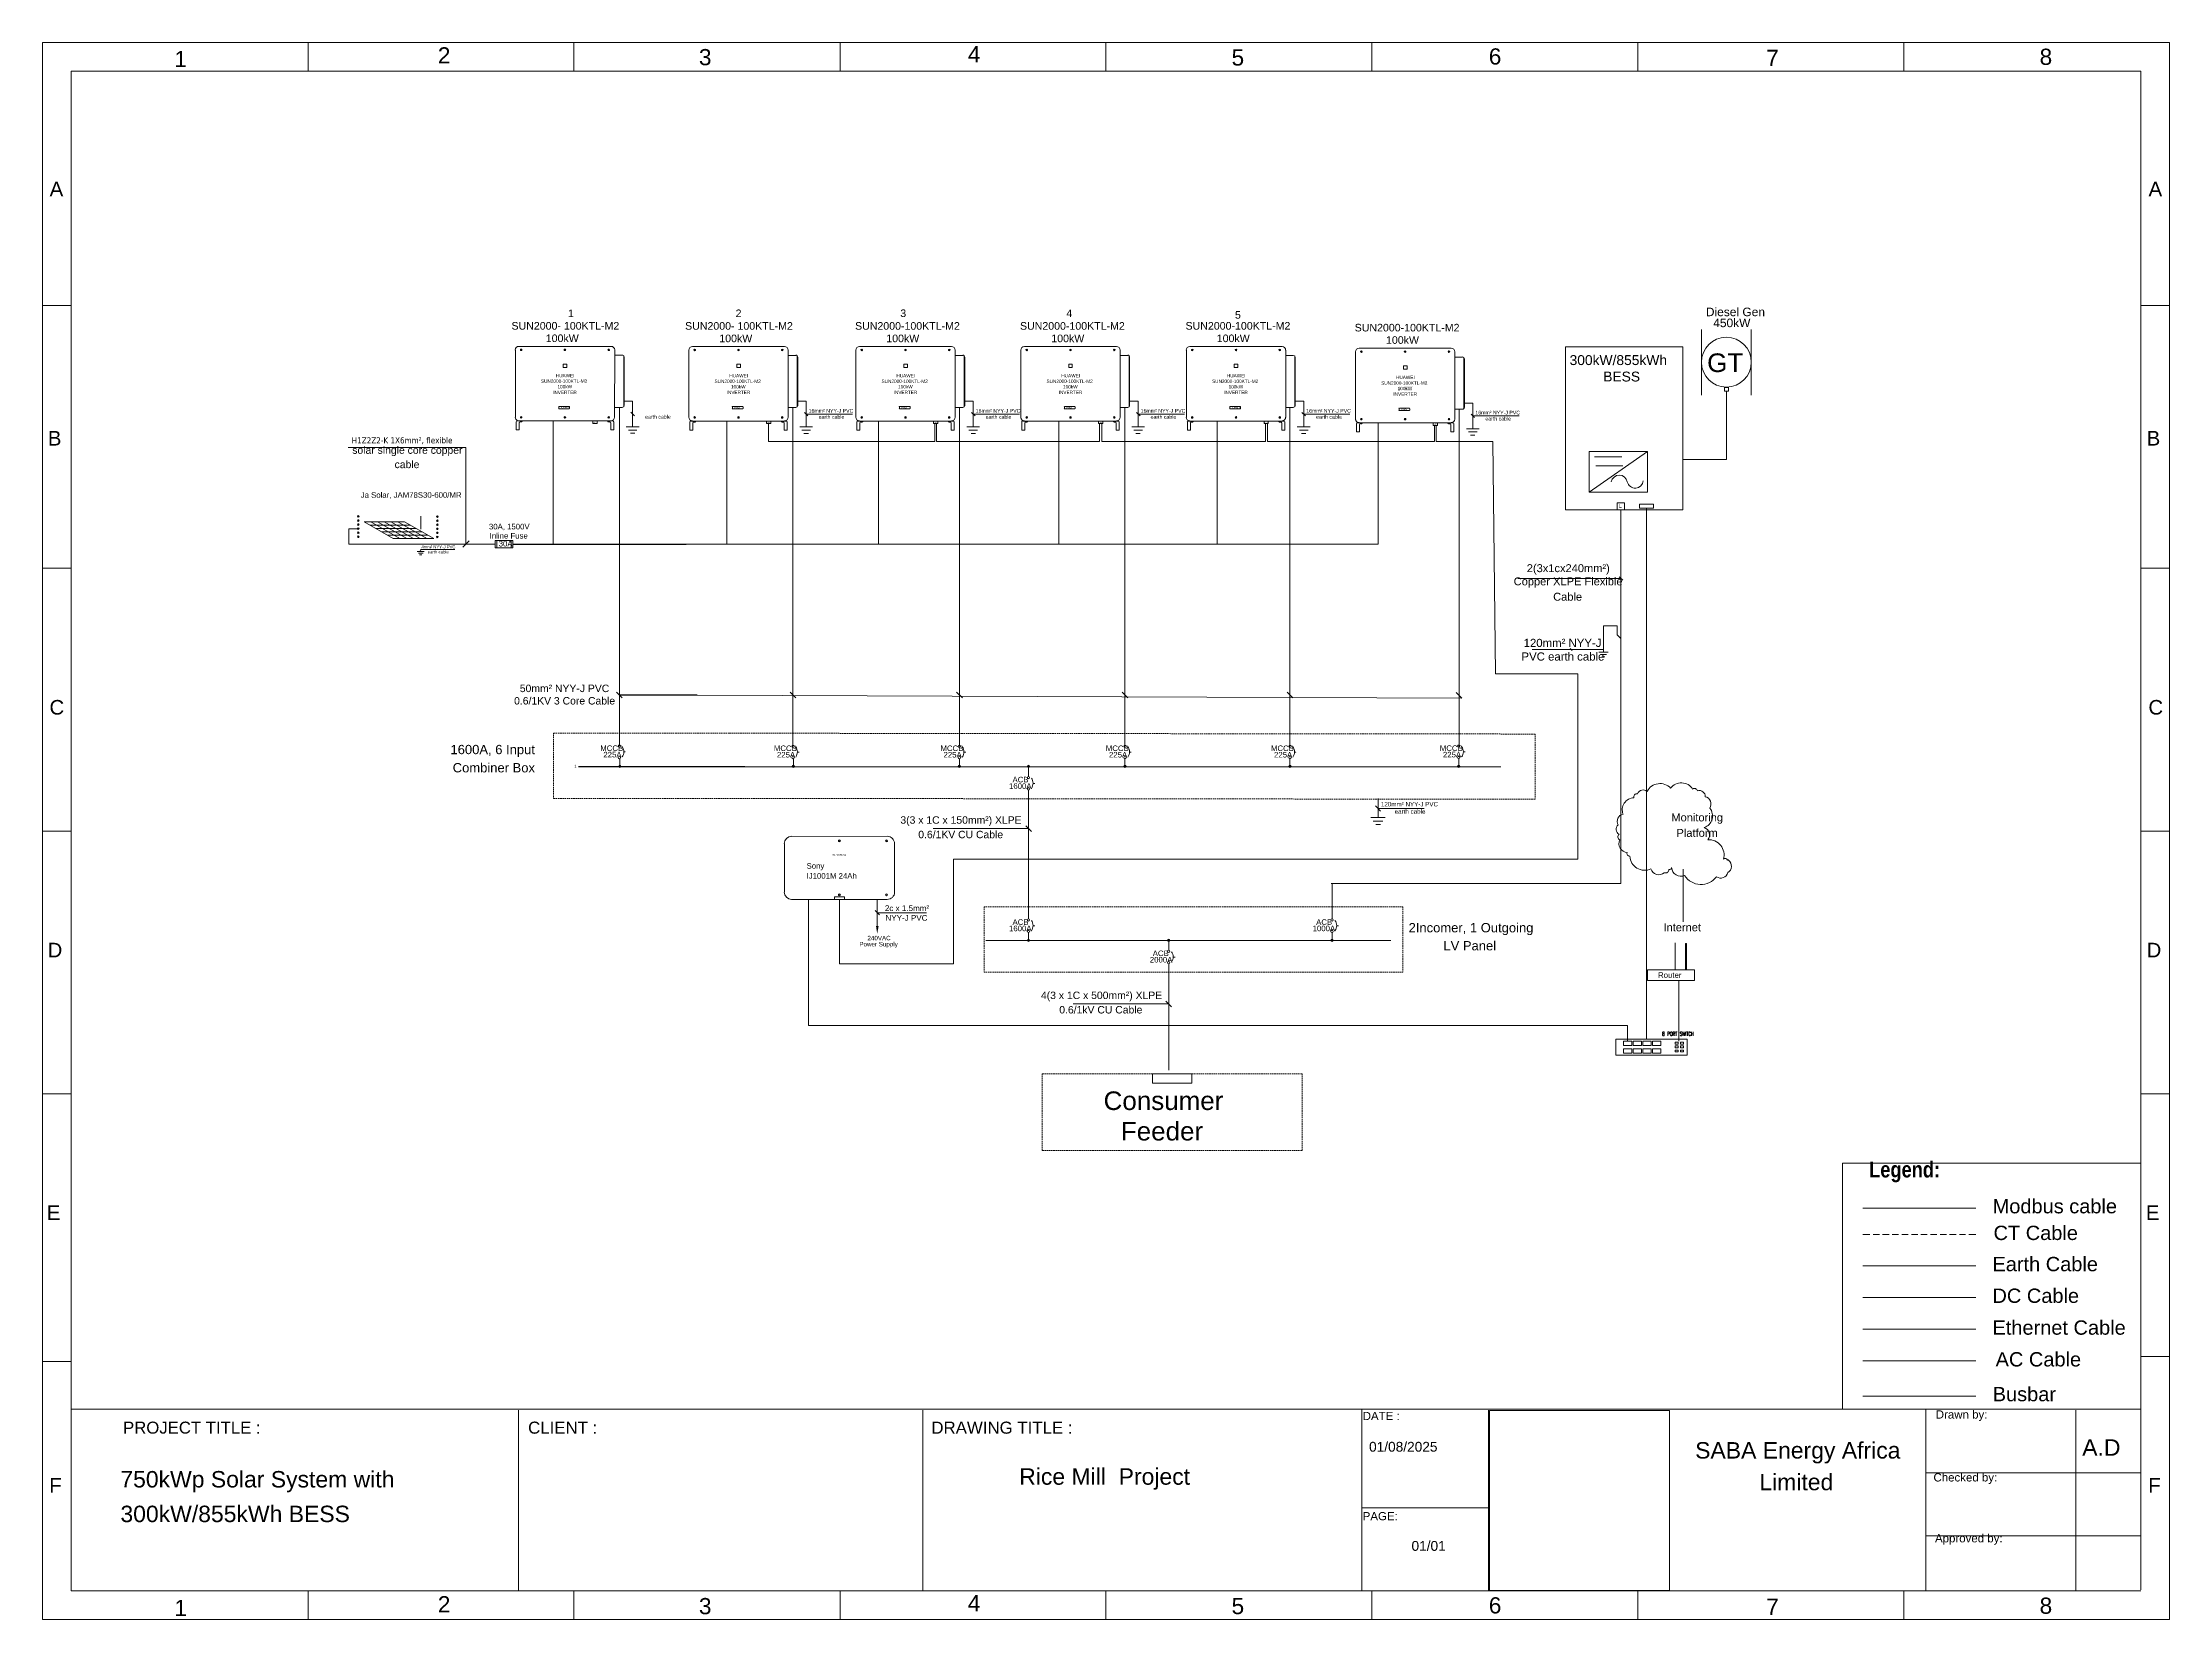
# Model space of a CAD drawing. Header units: millimetres. Extents: x 3842 to 4578, y 1789 to 2334.
import ezdxf

# ---------------------------------------------------------------- set-up
doc = ezdxf.new("R2010")
doc.units = ezdxf.units.MM
for name, color, linetype in [('PDF2_0', 7, 'Continuous'), ('PDF2_PDF_0', 7, 'Continuous'), ('PDF2_PDF_Busbar', 7, 'Continuous'), ('PDF2_PDF_Communication Cable', 6, 'Continuous'), ('PDF2_PDF_Communication Cables', 4, 'Continuous'), ('PDF2_PDF_DC Wires', 1, 'Continuous'), ('PDF2_PDF_Fuses', 7, 'Continuous'), ('PDF2_PDF_GRID_TEXT', 7, 'Continuous'), ('PDF2_PDF_Modules', 7, 'Continuous'), ('PDF2_PDF_P_0', 7, 'Continuous'), ('PDF2_PDF_PDF2_0', 5, 'Continuous'), ('PDF2_PDF_PDF2_ramp', 5, 'Continuous'), ('PDF2_PDF_PDF8_Geometry', 5, 'Continuous'), ('PDF2_PDF_PDF_0', 7, 'Continuous'), ('PDF2_PDF_SYMS', 7, 'Continuous'), ('PDF2_PDF_TAGS', 7, 'Continuous'), ('PDF2_PDF_WIRES', 3, 'Continuous'), ('PDF2_Text', 7, 'Continuous')]:
    doc.layers.add(name, color=color, linetype=linetype)
doc.layers.add('PDF2_PDF_AC Wires', color=7, linetype='Continuous', true_color=0xf07800)
doc.styles.add('PDF Arial Narrow Bold', font='ARIALNB.TTF')
doc.styles.add('PDF ArialMT', font='arial.ttf')
doc.styles.add('PDF Tahoma', font='tahoma.ttf')

msp = doc.modelspace()

# ---------------------------------------------------------------- texts
at = {"layer": 'PDF2_Text', "attachment_point": 4}
for s, insert, char_height, style in [('4', (4162.62, 2330.41), 5.61, 'PDF ArialMT'), ('1', (3888.04, 2328.76), 5.57, 'PDF ArialMT'), ('2', (3979.22, 2330.02), 5.61, 'PDF ArialMT'), ('3', (4069.56, 2329.37), 5.61, 'PDF ArialMT'), ('5', (4253.88, 2329.25), 5.61, 'PDF ArialMT'), ('6', (4342.89, 2329.61), 5.61, 'PDF ArialMT'), ('7', (4438.89, 2329.16), 5.61, 'PDF ArialMT'), ('8', (4533.5, 2329.49), 5.61, 'PDF ArialMT'), ('A', (3844.89, 2283.8), 5.05, 'PDF ArialMT'), ('A', (4571.2, 2283.8), 5.05, 'PDF ArialMT'), ('  SUN2000- 100KTL-M2', (4002.67, 2236.42), 2.6249, 'PDF ArialMT'), ('1', (4024.27, 2240.78), 2.62, 'PDF ArialMT'), ('  SUN2000- 100KTL-M2', (4062.74, 2236.39), 2.6249, 'PDF ArialMT'), ('2', (4082.26, 2240.78), 2.62, 'PDF ArialMT'), ('   SUN2000-100KTL-M2', (4120.53, 2236.39), 2.6249, 'PDF ArialMT'), ('3', (4139.25, 2240.78), 2.62, 'PDF ArialMT'), ('   SUN2000-100KTL-M2', (4177.61, 2236.39), 2.6249, 'PDF ArialMT'), ('4', (4196.72, 2240.78), 2.62, 'PDF ArialMT'), ('   SUN2000-100KTL-M2', (4234.9, 2236.42), 2.6249, 'PDF ArialMT'), ('5', (4255.07, 2240.21), 2.62, 'PDF ArialMT'), ('450kW', (4420.56, 2237.45), 2.961, 'PDF ArialMT'), ('100kW', (4016.57, 2232.13), 2.625, 'PDF ArialMT'), ('100kW', (4076.61, 2232.07), 2.625, 'PDF ArialMT'), ('100kW', (4134.4, 2232.07), 2.625, 'PDF ArialMT'), ('100kW', (4191.5, 2232.07), 2.625, 'PDF ArialMT'), ('100kW', (4248.76, 2232.1), 2.625, 'PDF ArialMT'), ('   SUN2000-100KTL-M2', (4293.43, 2235.8), 2.6249, 'PDF ArialMT'), ('100kW', (4307.32, 2231.51), 2.625, 'PDF ArialMT'), ('300kW/855kWh', (4370.85, 2224.56), 3.421, 'PDF ArialMT'), ('GT', (4418.45, 2223.63), 6.451, 'PDF ArialMT'), ('                                SUN2000-100KTL-M2', (4000.51, 2217.3), 1.1586, 'PDF ArialMT'), ('HUAWEI', (4020.03, 2219.23), 1.159, 'PDF ArialMT'), ('100kW', (4020.62, 2215.38), 1.159, 'PDF ArialMT'), ('                                SUN2000-100KTL-M2', (4060.58, 2217.27), 1.1586, 'PDF ArialMT'), ('HUAWEI', (4080.07, 2219.2), 1.159, 'PDF ArialMT'), ('100kW', (4080.66, 2215.35), 1.159, 'PDF ArialMT'), ('                                SUN2000-100KTL-M2', (4118.37, 2217.27), 1.1586, 'PDF ArialMT'), ('HUAWEI', (4137.89, 2219.2), 1.159, 'PDF ArialMT'), ('100kW', (4138.48, 2215.35), 1.159, 'PDF ArialMT'), ('                                SUN2000-100KTL-M2', (4175.45, 2217.27), 1.1586, 'PDF ArialMT'), ('HUAWEI', (4194.97, 2219.2), 1.159, 'PDF ArialMT'), ('100kW', (4195.56, 2215.35), 1.159, 'PDF ArialMT'), ('                                SUN2000-100KTL-M2', (4232.73, 2217.27), 1.1586, 'PDF ArialMT'), ('HUAWEI', (4252.25, 2219.2), 1.159, 'PDF ArialMT'), ('100kW', (4252.85, 2215.35), 1.159, 'PDF ArialMT'), ('                                SUN2000-100KTL-M2', (4291.26, 2216.65), 1.1586, 'PDF ArialMT'), ('HUAWEI', (4310.78, 2218.6), 1.159, 'PDF ArialMT'), ('100kW', (4311.35, 2214.75), 1.159, 'PDF ArialMT'), ('BESS', (4382.49, 2218.87), 3.421, 'PDF ArialMT'), ('INVERTER', (4019.11, 2213.45), 1.159, 'PDF ArialMT'), ('   HUAWEI', (4021.19, 2208.19), 0.474, 'PDF ArialMT'), ('INVERTER', (4079.15, 2213.42), 1.159, 'PDF ArialMT'), ('   HUAWEI', (4081.23, 2208.13), 0.474, 'PDF ArialMT'), ('INVERTER', (4136.94, 2213.42), 1.159, 'PDF ArialMT'), ('   HUAWEI', (4139.02, 2208.13), 0.474, 'PDF ArialMT'), ('INVERTER', (4194.05, 2213.42), 1.159, 'PDF ArialMT'), ('   HUAWEI', (4196.12, 2208.13), 0.474, 'PDF ArialMT'), ('INVERTER', (4251.31, 2213.42), 1.159, 'PDF ArialMT'), ('   HUAWEI', (4253.38, 2208.13), 0.474, 'PDF ArialMT'), ('INVERTER', (4309.87, 2212.83), 1.159, 'PDF ArialMT'), ('RS485', (4032.89, 2203.11), 0.32, 'PDF ArialMT'), ('earth cable', (4050.93, 2204.95), 1.2861, 'PDF ArialMT'), ('RS485', (4092.93, 2203.05), 0.32, 'PDF ArialMT'), ('16mm² NYY-J PVC', (4107.53, 2207.03), 1.2861, 'PDF ArialMT'), ('earth cable', (4111, 2204.92), 1.2861, 'PDF ArialMT'), ('RS485', (4150.75, 2203.05), 0.32, 'PDF ArialMT'), ('16mm² NYY-J PVC', (4165.35, 2207.03), 1.2861, 'PDF ArialMT'), ('earth cable', (4168.78, 2204.92), 1.2861, 'PDF ArialMT'), ('RS485', (4207.82, 2203.05), 0.32, 'PDF ArialMT'), ('16mm² NYY-J PVC', (4222.43, 2207.03), 1.2861, 'PDF ArialMT'), ('earth cable', (4225.86, 2204.92), 1.2861, 'PDF ArialMT'), ('RS485', (4265.11, 2203.05), 0.32, 'PDF ArialMT'), ('16mm² NYY-J PVC', (4279.71, 2207.03), 1.2861, 'PDF ArialMT'), ('earth cable', (4283.15, 2204.92), 1.2861, 'PDF ArialMT'), ('   HUAWEI', (4311.94, 2207.54), 0.474, 'PDF ArialMT'), ('RS485', (4323.64, 2202.46), 0.32, 'PDF ArialMT'), ('16mm² NYY-J PVC', (4338.24, 2206.4), 1.2861, 'PDF ArialMT'), ('earth cable', (4341.71, 2204.3), 1.2861, 'PDF ArialMT'), ('B', (3844.27, 2197.55), 5.05, 'PDF ArialMT'), ('solar single core copper', (3949.6, 2193.06), 2.5725, 'PDF ArialMT'), ('B', (4570.55, 2197.55), 5.05, 'PDF ArialMT'), ('cable', (3964.26, 2188.47), 2.572, 'PDF ArialMT'), ('Ja Solar, JAM78S30-600/MR', (3952.53, 2177.73), 1.9294, 'PDF ArialMT'), ('L', (4387.86, 2174.11), 1.32, 'PDF ArialMT'), ('Inline Fuse', (3997.17, 2163.8), 1.9294, 'PDF ArialMT'), ('4mm² NYY-J PVC', (3973.53, 2159.93), 1.0466, 'PDF ArialMT'), ('earth cable', (3975.72, 2158.19), 1.0527, 'PDF ArialMT'), ('30A', (4000.28, 2161.05), 1.929, 'PDF ArialMT'), ('Copper XLPE Flexible', (4351.51, 2147.62), 2.7414, 'PDF ArialMT'), ('2(3x1cx240mm²)', (4356.04, 2152.18), 2.7414, 'PDF ArialMT'), ('Cable', (4365.17, 2142.7), 2.741, 'PDF ArialMT'), ('120mm² NYY-J', (4354.95, 2126.72), 2.8202, 'PDF ArialMT'), ('PVC earth cable', (4354.21, 2122.01), 2.8202, 'PDF ArialMT'), ('50mm² NYY-J PVC', (4007.59, 2110.98), 2.5725, 'PDF ArialMT'), ('C', (3844.83, 2104.42), 5.05, 'PDF ArialMT'), ('0.6/1KV 3 Core Cable', (4005.61, 2106.69), 2.5725, 'PDF ArialMT'), ('C', (4571.15, 2104.42), 5.05, 'PDF ArialMT'), ('1600A, 6 Input', (3983.6, 2089.36), 3.2155, 'PDF ArialMT'), ('Combiner Box', (3984.37, 2083.52), 3.2155, 'PDF ArialMT'), ('1', (4026.46, 2084.06), 1.03, 'PDF ArialMT'), ('225A', (4036.5, 2088.07), 1.929, 'PDF ArialMT'), ('225A', (4096.57, 2088.04), 1.929, 'PDF ArialMT'), ('225A', (4154.21, 2088.04), 1.929, 'PDF ArialMT'), ('225A', (4211.47, 2088.04), 1.929, 'PDF ArialMT'), ('225A', (4268.58, 2088.04), 1.929, 'PDF ArialMT'), ('225A', (4327.02, 2088.07), 1.929, 'PDF ArialMT'), ('1600A', (4176.87, 2077.19), 1.929, 'PDF ArialMT'), ('120mm² NYY-J PVC', (4305.57, 2070.93), 1.5433, 'PDF ArialMT'), ('earth cable', (4310.31, 2068.38), 1.5433, 'PDF ArialMT'), ('3(3 x 1C x 150mm²) XLPE', (4139.28, 2065.07), 2.5725, 'PDF ArialMT'), ('0.6/1KV CU Cable', (4145.47, 2060.42), 2.5725, 'PDF ArialMT'), ('Monitoring', (4406.07, 2065.93), 2.741, 'PDF ArialMT'), ('Platform', (4407.85, 2060.98), 2.741, 'PDF ArialMT'), ('SUNGROW', (4115.76, 2053.42), 0.632, 'PDF ArialMT'), ('Sony', (4106.82, 2049.29), 1.929, 'PDF ArialMT'), ('IJ1001M 24Ah', (4106.82, 2046.09), 1.9294, 'PDF ArialMT'), ('2c x 1.5mm²', (4133.92, 2034.93), 1.9914, 'PDF ArialMT'), ('NYY-J PVC', (4134.13, 2031.58), 1.991, 'PDF ArialMT'), ('240VAC', (4127.88, 2024.6), 1.543, 'PDF ArialMT'), ('1600A', (4176.87, 2027.94), 1.929, 'PDF ArialMT'), ('1000A', (4281.93, 2027.94), 1.929, 'PDF ArialMT'), ('2Incomer, 1 Outgoing', (4315.14, 2027.72), 3.2155, 'PDF ArialMT'), ('Internet', (4403.35, 2028.31), 2.741, 'PDF ArialMT'), ('D', (3844.18, 2020.45), 5.05, 'PDF ArialMT'), ('Power Supply', (4125.09, 2022.26), 1.5433, 'PDF ArialMT'), ('2000A', (4225.6, 2017.1), 1.929, 'PDF ArialMT'), ('LV Panel', (4327.19, 2021.94), 3.215, 'PDF ArialMT'), ('D', (4570.52, 2020.45), 5.05, 'PDF ArialMT'), ('Router', (4401.48, 2011.79), 1.926, 'PDF ArialMT'), ('4(3 x 1C x 500mm²) XLPE', (4187.92, 2004.41), 2.5725, 'PDF ArialMT'), ('0.6/1kV CU Cable', (4194.26, 1999.79), 2.5725, 'PDF ArialMT'), ('Consumer', (4209.6, 1968.29), 6.431, 'PDF ArialMT'), ('Feeder', (4215.58, 1957.75), 6.431, 'PDF ArialMT'), ('Legend:', (4474.52, 1943.69), 5.504, 'PDF Arial Narrow Bold'), ('E', (3843.91, 1929.63), 5.05, 'PDF ArialMT'), ('Modbus cable', (4517.24, 1931.81), 4.9496, 'PDF ArialMT'), ('E', (4570.26, 1929.63), 5.05, 'PDF ArialMT'), ('CT Cable', (4517.56, 1922.57), 4.95, 'PDF ArialMT'), ('Earth Cable', (4517.18, 1911.78), 4.9496, 'PDF ArialMT'), ('DC Cable', (4517.18, 1900.82), 4.95, 'PDF ArialMT'), ('Ethernet Cable', (4517.18, 1889.81), 4.9496, 'PDF ArialMT'), ('AC Cable', (4518.27, 1878.82), 4.95, 'PDF ArialMT'), ('Busbar', (4517.27, 1866.79), 4.95, 'PDF ArialMT'), ('PROJECT TITLE :', (3870.3, 1855.19), 4.1435, 'PDF ArialMT'), ('CLIENT :', (4010.46, 1855.18), 4.168, 'PDF ArialMT'), ('DRAWING TITLE :', (4150.01, 1855.18), 4.1679, 'PDF ArialMT'), ('DATE :', (4299.26, 1859.26), 2.842, 'PDF ArialMT'), ('Drawn by:', (4497.57, 1859.35), 2.842, 'PDF ArialMT'), ('01/08/2025', (4301.46, 1848.57), 3.388, 'PDF ArialMT'), ('SABA Energy Africa', (4414.31, 1846.51), 5.6831, 'PDF ArialMT'), ('A.D', (4548.25, 1848.35), 5.683, 'PDF ArialMT'), ('750kWp Solar System with', (3869.35, 1836.5), 5.6831, 'PDF ArialMT'), (' Rice Mill  Project', (4178.2, 1837.45), 5.6831, 'PDF ArialMT'), ('F', (3844.74, 1835.26), 5.05, 'PDF ArialMT'), ('Limited', (4436.52, 1836.35), 5.683, 'PDF ArialMT'), ('Checked by:', (4496.77, 1837.58), 2.8415, 'PDF ArialMT'), ('F', (4571.09, 1835.26), 5.05, 'PDF ArialMT'), ('300kW/855kWh BESS', (3869.38, 1825.33), 5.6831, 'PDF ArialMT'), ('PAGE:', (4299.26, 1824.57), 2.842, 'PDF ArialMT'), ('Approved by:', (4497.3, 1816.52), 2.8415, 'PDF ArialMT'), ('01/01', (4316.15, 1814.27), 3.388, 'PDF ArialMT'), ('2', (3979.22, 1794.1), 5.61, 'PDF ArialMT'), ('3', (4069.56, 1793.42), 5.61, 'PDF ArialMT'), ('4', (4162.62, 1794.52), 5.61, 'PDF ArialMT'), ('5', (4253.88, 1793.45), 5.61, 'PDF ArialMT'), ('6', (4342.89, 1793.69), 5.61, 'PDF ArialMT'), ('7', (4438.89, 1793.24), 5.61, 'PDF ArialMT'), ('8', (4533.5, 1793.57), 5.61, 'PDF ArialMT'), ('1', (3888.04, 1792.83), 5.61, 'PDF ArialMT')]:
    msp.add_mtext(s, dxfattribs=dict(at, insert=insert, char_height=char_height, style=style))
at = {"layer": 'PDF2_Text', "color": 150, "true_color": 0x007fff, "attachment_point": 4, "style": 'PDF ArialMT'}
for s, insert, char_height in [('Diesel Gen', (4418.01, 2241.24), 2.961), ('30A, 1500V', (3996.9, 2166.8), 1.929), ('MCCB', (4035.43, 2090.29), 1.929), ('MCCB', (4095.5, 2090.26), 1.929), ('MCCB', (4153.15, 2090.26), 1.929), ('MCCB', (4210.37, 2090.26), 1.929), ('MCCB', (4267.51, 2090.26), 1.929), ('MCCB', (4325.95, 2090.29), 1.929), ('ACB', (4178.09, 2079.42), 1.929), ('ACB', (4178.09, 2030.13), 1.929), ('ACB', (4283.15, 2030.13), 1.929), ('ACB', (4226.6, 2019.32), 1.929)]:
    msp.add_mtext(s, dxfattribs=dict(at, insert=insert, char_height=char_height))
at = {"layer": 'PDF2_Text', "insert": (3949.42, 2196.62), "char_height": 2.119, "attachment_point": 4, "rotation": 0.09333, "style": 'PDF Tahoma'}
msp.add_mtext('H1Z2Z2-K 1X6mm², flexible', dxfattribs=at)

# ---------------------------------------------------------------- linework, layer by layer
at = {"layer": 'PDF2_0', "lineweight": 25}
msp.add_lwpolyline([(4069.01, 2108.67), (4042.03, 2108.7)], dxfattribs=at)
at = {"layer": 'PDF2_PDF_0', "lineweight": 0}
for points in [[(4416.48, 2212.43), (4416.48, 2235.15)], [(4433.74, 2212.43), (4433.74, 2235.15)], [(4006.04, 2228.04), (4006.04, 2204.79)], [(4039.19, 2229.28), (4007.29, 2229.28)], [(4022.6, 2222.53), (4022.6, 2223.21), (4023.85, 2223.21), (4023.85, 2222.83)], [(4040.4, 2204.79), (4040.43, 2228.04)], [(4040.4, 2226.26), (4043.04, 2226.26)], [(4043.54, 2226.06), (4043.54, 2208.43)], [(4043.69, 2225.61), (4043.69, 2208.85)], [(4066.08, 2228.01), (4066.11, 2204.76)], [(4099.23, 2229.25), (4067.36, 2229.25)], [(4082.64, 2222.5), (4082.64, 2223.18), (4083.91, 2223.18), (4083.91, 2222.77)], [(4100.47, 2204.76), (4100.47, 2228.01)], [(4100.47, 2226.23), (4103.11, 2226.23)], [(4103.58, 2226.03), (4103.58, 2208.4)], [(4103.76, 2225.58), (4103.76, 2208.82)], [(4123.87, 2228.01), (4123.9, 2204.76)], [(4157.01, 2229.25), (4125.14, 2229.25)], [(4140.46, 2222.5), (4140.46, 2223.18), (4141.7, 2223.18), (4141.7, 2222.77)], [(4158.29, 2204.76), (4158.29, 2228.01)], [(4158.29, 2226.23), (4160.89, 2226.23)], [(4161.37, 2226.03), (4161.37, 2208.4)], [(4161.54, 2225.58), (4161.54, 2208.82)], [(4180.97, 2228.01), (4180.97, 2204.76)], [(4214.12, 2229.25), (4182.22, 2229.25)], [(4197.53, 2222.5), (4197.53, 2223.18), (4198.78, 2223.18), (4198.78, 2222.77)], [(4215.36, 2204.76), (4215.36, 2228.01)], [(4215.36, 2226.23), (4217.97, 2226.23)], [(4218.47, 2226.03), (4218.47, 2208.4)], [(4218.62, 2225.58), (4218.62, 2208.82)], [(4238.26, 2228.01), (4238.26, 2204.76)], [(4271.37, 2229.25), (4239.5, 2229.25)], [(4254.81, 2222.5), (4254.81, 2223.18), (4256.06, 2223.18), (4256.06, 2222.77)], [(4272.65, 2204.76), (4272.65, 2228.01)], [(4275.73, 2226.03), (4275.73, 2208.4)], [(4275.9, 2225.58), (4275.9, 2208.82)], [(4296.78, 2227.39), (4296.78, 2204.17)], [(4329.93, 2228.66), (4298.03, 2228.66)], [(4331.17, 2204.17), (4331.17, 2227.42)], [(4331.17, 2225.64), (4333.78, 2225.64)], [(4334.28, 2225.43), (4334.28, 2207.78)], [(4334.43, 2224.99), (4334.43, 2208.22)], [(4023.85, 2222.71), (4023.85, 2222.06), (4022.6, 2222.06), (4022.6, 2222.41)], [(4083.91, 2222.68), (4083.91, 2222.03), (4082.64, 2222.03), (4082.64, 2222.38)], [(4141.7, 2222.68), (4141.7, 2222.03), (4140.46, 2222.03), (4140.46, 2222.38)], [(4198.78, 2222.68), (4198.78, 2222.03), (4197.53, 2222.03), (4197.53, 2222.38)], [(4256.06, 2222.68), (4256.06, 2222.03), (4254.81, 2222.03), (4254.81, 2222.38)], [(4313.34, 2221.88), (4313.34, 2222.59), (4314.59, 2222.59), (4314.59, 2222.2)], [(4314.59, 2222.09), (4314.59, 2221.43), (4313.34, 2221.43), (4313.34, 2221.79)], [(4021.06, 2207.87), (4021.09, 2208.4)], [(4021.21, 2208.52), (4024.68, 2208.52)], [(4024.79, 2208.4), (4024.79, 2207.87)], [(4043.04, 2208.19), (4040.4, 2208.19)], [(4081.13, 2207.84), (4081.13, 2208.37)], [(4081.25, 2208.49), (4084.71, 2208.49)], [(4084.83, 2208.37), (4084.83, 2207.84)], [(4103.11, 2208.17), (4100.47, 2208.17)], [(4138.92, 2207.84), (4138.92, 2208.37)], [(4139.03, 2208.49), (4142.53, 2208.49)], [(4160.89, 2208.17), (4158.29, 2208.17)], [(4196.02, 2207.84), (4196.02, 2208.37)], [(4196.14, 2208.49), (4199.61, 2208.49)], [(4199.72, 2208.37), (4199.72, 2207.84)], [(4217.97, 2208.17), (4215.36, 2208.17)], [(4253.42, 2208.49), (4256.89, 2208.49)], [(4257.01, 2208.37), (4257.01, 2207.84)], [(4275.25, 2208.17), (4272.65, 2208.17)], [(4006.37, 2203.22), (4006.37, 2200.43), (4007.41, 2200.43), (4007.41, 2202.89)], [(4007.76, 2203.54), (4006.67, 2203.54)], [(4007.73, 2203.19), (4008.27, 2203.19)], [(4008.38, 2203.31), (4008.38, 2203.54)], [(4024.65, 2207.75), (4023.14, 2207.75), (4024.05, 2207.75), (4022.69, 2207.75), (4023.61, 2207.75), (4022.22, 2207.75), (4023.14, 2207.75), (4021.74, 2207.75), (4022.66, 2207.75), (4021.57, 2207.75), (4022.48, 2207.75), (4021.39, 2207.75), (4022.31, 2207.75), (4021.21, 2207.75)], [(4038.06, 2203.31), (4038.06, 2203.54)], [(4038.71, 2203.19), (4038.18, 2203.19)], [(4038.71, 2203.54), (4039.78, 2203.54)], [(4040.11, 2203.22), (4040.11, 2200.43), (4039.04, 2200.43), (4039.04, 2202.89)], [(4066.41, 2203.19), (4066.41, 2200.4), (4067.47, 2200.4), (4067.47, 2202.86)], [(4067.8, 2203.51), (4066.73, 2203.51)], [(4067.36, 2203.51), (4099.23, 2203.51)], [(4067.77, 2203.16), (4068.33, 2203.16)], [(4068.42, 2203.28), (4068.42, 2203.51)], [(4098.13, 2203.28), (4098.13, 2203.51)], [(4098.78, 2203.16), (4098.25, 2203.16)], [(4098.75, 2203.51), (4099.82, 2203.51)], [(4100.14, 2203.19), (4100.14, 2200.4), (4099.11, 2200.4), (4099.11, 2202.86)], [(4124.22, 2203.19), (4124.22, 2200.4), (4125.26, 2200.4), (4125.26, 2202.86)], [(4125.62, 2203.51), (4124.52, 2203.51)], [(4125.14, 2203.51), (4157.04, 2203.51)], [(4125.59, 2203.16), (4126.12, 2203.16)], [(4126.24, 2203.28), (4126.24, 2203.51)], [(4155.92, 2203.28), (4155.92, 2203.51)], [(4156.57, 2203.16), (4156.04, 2203.16)], [(4156.57, 2203.51), (4157.63, 2203.51)], [(4157.93, 2203.19), (4157.93, 2200.4), (4156.89, 2200.4), (4156.89, 2202.86)], [(4181.3, 2203.19), (4181.3, 2200.4), (4182.34, 2200.4), (4182.34, 2202.86)], [(4182.69, 2203.51), (4181.63, 2203.51)], [(4182.66, 2203.16), (4183.2, 2203.16)], [(4183.31, 2203.28), (4183.31, 2203.51)], [(4212.99, 2203.28), (4212.99, 2203.51)], [(4213.67, 2203.16), (4213.11, 2203.16)], [(4213.64, 2203.51), (4214.71, 2203.51)], [(4215.04, 2203.19), (4215.04, 2200.4), (4213.97, 2200.4), (4213.97, 2202.86)], [(4238.58, 2203.19), (4238.58, 2200.4), (4239.62, 2200.4), (4239.62, 2202.86)], [(4239.98, 2203.51), (4238.88, 2203.51)], [(4239.5, 2203.51), (4271.4, 2203.51)], [(4239.95, 2203.16), (4240.48, 2203.16)], [(4240.6, 2203.28), (4240.6, 2203.51)], [(4270.28, 2203.28), (4270.28, 2203.51)], [(4270.96, 2203.16), (4270.39, 2203.16)], [(4270.93, 2203.51), (4271.99, 2203.51)], [(4272.32, 2203.19), (4272.32, 2200.4), (4271.25, 2200.4), (4271.25, 2202.86)], [(4297.11, 2202.6), (4297.11, 2199.81), (4298.18, 2199.81), (4298.18, 2202.24)], [(4298.47, 2202.57), (4299.01, 2202.57)], [(4311.83, 2207.25), (4311.83, 2207.78)], [(4311.95, 2207.9), (4315.42, 2207.9)], [(4315.53, 2207.75), (4315.53, 2207.25)], [(4328.8, 2202.69), (4328.8, 2202.92)], [(4329.48, 2202.57), (4328.95, 2202.57)], [(4330.85, 2202.6), (4330.85, 2199.81), (4329.78, 2199.81), (4329.78, 2202.24)], [(4377.64, 2178.9), (4397.82, 2192.97)], [(4379.42, 2191.1), (4388.9, 2191.1)], [(4379.93, 2188.05), (4389.23, 2188.05)], [(3951.84, 2170.43), (3951.58, 2170.43)], [(3951.84, 2169.04), (3951.58, 2169.04)], [(3951.84, 2167.62), (3951.58, 2167.62)], [(3951.84, 2166.22), (3951.58, 2166.22)], [(3951.84, 2164.8), (3951.58, 2164.8)], [(3951.72, 2170.55), (3951.72, 2170.28)], [(3951.72, 2169.16), (3951.72, 2168.89)], [(3951.72, 2167.76), (3951.72, 2167.5)], [(3951.72, 2166.34), (3951.72, 2166.08)], [(3951.72, 2164.95), (3951.72, 2164.68)], [(3969.7, 2167.5), (3955.72, 2167.5)], [(3966.12, 2162.82), (3956.02, 2168.65)], [(3971.75, 2166.31), (3957.74, 2166.31)], [(3968.46, 2162.82), (3958.36, 2168.65)], [(3973.73, 2165.16), (3959.75, 2165.16)], [(3970.8, 2162.82), (3960.7, 2168.65)], [(3975.74, 2164), (3961.76, 2164)], [(3973.11, 2162.82), (3963.01, 2168.65)], [(3975.45, 2162.82), (3965.35, 2168.65)], [(3979.21, 2170.37), (3978.94, 2170.37)], [(3979.21, 2168.98), (3978.94, 2168.98)], [(3979.21, 2167.56), (3978.94, 2167.56)], [(3979.21, 2166.17), (3978.94, 2166.17)], [(3979.21, 2164.74), (3978.94, 2164.74)], [(3951.84, 2163.41), (3951.58, 2163.41)], [(3951.69, 2163.53), (3951.69, 2163.26)], [(3979.18, 2163.35), (3978.91, 2163.35)], [(3987.86, 2159.83), (3990.05, 2162.05)], [(4382.56, 2124.46), (4357.95, 2124.46)], [(4019.25, 2095.23), (4019.25, 2095.52), (4019.82, 2095.52)], [(4019.25, 2094.49), (4019.25, 2094.99)], [(4019.25, 2093.75), (4019.25, 2094.25)], [(4019.25, 2093.01), (4019.25, 2093.48)], [(4019.25, 2092.24), (4019.25, 2092.74)], [(4019.25, 2091.5), (4019.25, 2092)], [(4019.25, 2090.76), (4019.25, 2091.26)], [(4019.25, 2089.99), (4019.25, 2090.49)], [(4020.05, 2095.52), (4020.56, 2095.52)], [(4020.82, 2095.52), (4021.33, 2095.52)], [(4021.57, 2095.52), (4022.07, 2095.52)], [(4022.31, 2095.52), (4022.81, 2095.52)], [(4023.08, 2095.52), (4023.55, 2095.52)], [(4023.82, 2095.52), (4024.32, 2095.52)], [(4024.56, 2095.52), (4025.06, 2095.52)], [(4025.33, 2095.52), (4025.8, 2095.52)], [(4026.07, 2095.52), (4026.57, 2095.52)], [(4026.81, 2095.52), (4027.31, 2095.52)], [(4027.55, 2095.52), (4028.08, 2095.52)], [(4028.32, 2095.52), (4028.82, 2095.52)], [(4029.06, 2095.52), (4029.56, 2095.49)], [(4029.83, 2095.49), (4030.3, 2095.49)], [(4030.57, 2095.49), (4031.04, 2095.49)], [(4031.31, 2095.49), (4031.81, 2095.49)], [(4032.05, 2095.49), (4032.55, 2095.49)], [(4032.82, 2095.49), (4033.32, 2095.49)], [(4033.56, 2095.49), (4034.06, 2095.49)], [(4034.3, 2095.49), (4034.8, 2095.49)], [(4035.07, 2095.49), (4035.58, 2095.49)], [(4035.81, 2095.49), (4036.32, 2095.49)], [(4036.58, 2095.49), (4037.06, 2095.49)], [(4037.32, 2095.49), (4037.8, 2095.49)], [(4038.06, 2095.49), (4038.57, 2095.49)], [(4038.8, 2095.49), (4039.31, 2095.49)], [(4039.54, 2095.49), (4040.08, 2095.49)], [(4040.31, 2095.49), (4040.82, 2095.49)], [(4041.05, 2095.49), (4041.56, 2095.49)], [(4041.82, 2095.49), (4042.3, 2095.49)], [(4042.57, 2095.49), (4043.07, 2095.49)], [(4043.31, 2095.49), (4043.81, 2095.49)], [(4044.08, 2095.49), (4044.55, 2095.49)], [(4044.82, 2095.49), (4045.32, 2095.49)], [(4045.56, 2095.49), (4046.06, 2095.49)], [(4046.3, 2095.49), (4046.83, 2095.49)], [(4047.07, 2095.49), (4047.57, 2095.49)], [(4047.81, 2095.49), (4048.31, 2095.49)], [(4048.58, 2095.49), (4049.05, 2095.49)], [(4049.32, 2095.49), (4049.79, 2095.49)], [(4050.06, 2095.49), (4050.56, 2095.49)], [(4050.8, 2095.49), (4051.3, 2095.49)], [(4051.57, 2095.49), (4052.07, 2095.49)], [(4052.31, 2095.49), (4052.81, 2095.49)], [(4053.05, 2095.49), (4053.55, 2095.49)], [(4053.82, 2095.49), (4054.32, 2095.49)], [(4054.56, 2095.49), (4055.06, 2095.49)], [(4055.33, 2095.49), (4055.8, 2095.49)], [(4056.07, 2095.49), (4056.55, 2095.49)], [(4056.81, 2095.49), (4057.32, 2095.49)], [(4057.55, 2095.49), (4058.06, 2095.49)], [(4058.29, 2095.46), (4058.83, 2095.46)], [(4059.06, 2095.46), (4059.57, 2095.46)], [(4059.8, 2095.46), (4060.31, 2095.46)], [(4060.57, 2095.46), (4061.05, 2095.46)], [(4061.31, 2095.46), (4061.82, 2095.46)], [(4061.55, 2095.46), (4062.05, 2095.46)], [(4062.32, 2095.46), (4062.79, 2095.46)], [(4063.06, 2095.46), (4063.54, 2095.46)], [(4063.77, 2095.49), (4064.28, 2095.49)], [(4064.54, 2095.49), (4065.02, 2095.49)], [(4065.28, 2095.49), (4065.79, 2095.49)], [(4066.02, 2095.49), (4066.53, 2095.49)], [(4066.76, 2095.49), (4067.27, 2095.49)], [(4067.53, 2095.49), (4068.04, 2095.49)], [(4068.27, 2095.49), (4068.78, 2095.49)], [(4069.01, 2095.49), (4069.52, 2095.49)], [(4069.78, 2095.49), (4070.29, 2095.49)], [(4070.53, 2095.49), (4071.03, 2095.49)], [(4071.3, 2095.49), (4071.77, 2095.49)], [(4072.04, 2095.49), (4072.51, 2095.49)], [(4072.78, 2095.49), (4073.28, 2095.49)], [(4073.52, 2095.49), (4074.02, 2095.49)], [(4074.29, 2095.49), (4074.79, 2095.49)], [(4075.03, 2095.49), (4075.53, 2095.49)], [(4075.77, 2095.46), (4076.27, 2095.46)], [(4076.54, 2095.46), (4077.04, 2095.46)], [(4077.28, 2095.46), (4077.78, 2095.46)], [(4078.02, 2095.46), (4078.52, 2095.46)], [(4078.79, 2095.46), (4079.26, 2095.46)], [(4079.53, 2095.46), (4080.03, 2095.46)], [(4080.12, 2095.49), (4080.63, 2095.49)], [(4080.86, 2095.49), (4081.37, 2095.49)], [(4081.6, 2095.49), (4082.11, 2095.49)], [(4082.37, 2095.49), (4082.88, 2095.49)], [(4083.11, 2095.49), (4083.62, 2095.49)], [(4083.85, 2095.49), (4084.36, 2095.49)], [(4084.62, 2095.49), (4085.13, 2095.49)], [(4085.36, 2095.49), (4085.87, 2095.49)], [(4086.13, 2095.49), (4086.61, 2095.49)], [(4086.88, 2095.49), (4087.35, 2095.49)], [(4087.62, 2095.49), (4088.12, 2095.49)], [(4088.36, 2095.49), (4088.86, 2095.49)], [(4089.1, 2095.49), (4089.63, 2095.46)], [(4089.87, 2095.46), (4090.37, 2095.46)], [(4090.61, 2095.46), (4091.11, 2095.46)], [(4091.38, 2095.46), (4091.88, 2095.46)], [(4092.12, 2095.46), (4092.62, 2095.46)], [(4092.86, 2095.46), (4093.36, 2095.46)], [(4093.63, 2095.46), (4094.1, 2095.46)], [(4094.37, 2095.46), (4094.87, 2095.46)], [(4095.11, 2095.46), (4095.61, 2095.46)], [(4095.85, 2095.46), (4096.38, 2095.46)], [(4096.62, 2095.46), (4097.12, 2095.46)], [(4097.36, 2095.46), (4097.86, 2095.46)], [(4098.13, 2095.46), (4098.6, 2095.46)], [(4098.87, 2095.46), (4099.37, 2095.46)], [(4099.61, 2095.46), (4100.11, 2095.46)], [(4100.35, 2095.46), (4100.86, 2095.46)], [(4101.12, 2095.46), (4101.63, 2095.46)], [(4101.86, 2095.46), (4102.37, 2095.46)], [(4102.6, 2095.46), (4103.11, 2095.46)], [(4103.37, 2095.46), (4103.88, 2095.46)], [(4104.11, 2095.46), (4104.62, 2095.46)], [(4104.88, 2095.46), (4105.36, 2095.46)], [(4105.62, 2095.46), (4106.1, 2095.46)], [(4106.36, 2095.46), (4106.87, 2095.46)], [(4107.1, 2095.46), (4107.61, 2095.46)], [(4107.85, 2095.46), (4108.38, 2095.46)], [(4108.62, 2095.46), (4109.12, 2095.46)], [(4109.36, 2095.46), (4109.86, 2095.46)], [(4110.13, 2095.46), (4110.63, 2095.46)], [(4110.87, 2095.46), (4111.37, 2095.46)], [(4111.61, 2095.46), (4112.11, 2095.46)], [(4112.38, 2095.46), (4112.85, 2095.46)], [(4113.12, 2095.46), (4113.62, 2095.46)], [(4113.86, 2095.46), (4114.36, 2095.46)], [(4114.6, 2095.46), (4115.1, 2095.46)], [(4115.37, 2095.46), (4115.87, 2095.46)], [(4116.11, 2095.46), (4116.61, 2095.46)], [(4116.88, 2095.46), (4117.35, 2095.46)], [(4117.62, 2095.46), (4118.12, 2095.46)], [(4118.36, 2095.44), (4118.86, 2095.44)], [(4119.1, 2095.44), (4119.6, 2095.44)], [(4119.87, 2095.44), (4120.37, 2095.44)], [(4120.61, 2095.44), (4121.11, 2095.44)], [(4121.35, 2095.44), (4121.86, 2095.44)], [(4122.12, 2095.44), (4122.63, 2095.44)], [(4122.86, 2095.44), (4123.37, 2095.44)], [(4123.6, 2095.44), (4124.11, 2095.44)], [(4124.37, 2095.44), (4124.85, 2095.44)], [(4125.11, 2095.44), (4125.62, 2095.44)], [(4125.85, 2095.44), (4126.36, 2095.44)], [(4126.59, 2095.44), (4127.1, 2095.44)], [(4127.36, 2095.44), (4127.87, 2095.44)], [(4128.1, 2095.44), (4128.61, 2095.44)], [(4128.87, 2095.44), (4129.38, 2095.44)], [(4129.62, 2095.44), (4130.12, 2095.44)], [(4130.36, 2095.44), (4130.86, 2095.44)], [(4131.13, 2095.44), (4131.6, 2095.44)], [(4131.87, 2095.44), (4132.37, 2095.44)], [(4132.61, 2095.44), (4133.11, 2095.44)], [(4133.35, 2095.44), (4133.85, 2095.44)], [(4134.12, 2095.44), (4134.62, 2095.44)], [(4134.86, 2095.44), (4135.36, 2095.44)], [(4135.6, 2095.44), (4136.1, 2095.44)], [(4136.37, 2095.44), (4136.87, 2095.44)], [(4137.11, 2095.44), (4137.61, 2095.44)], [(4137.85, 2095.44), (4138.35, 2095.44)], [(4138.62, 2095.44), (4139.09, 2095.44)], [(4139.36, 2095.44), (4139.86, 2095.44)], [(4140.1, 2095.44), (4140.6, 2095.44)], [(4140.87, 2095.44), (4141.37, 2095.44)], [(4141.61, 2095.44), (4142.11, 2095.44)], [(4142.35, 2095.44), (4142.86, 2095.44)], [(4143.12, 2095.44), (4143.6, 2095.44)], [(4143.86, 2095.44), (4144.37, 2095.44)], [(4144.6, 2095.44), (4145.11, 2095.44)], [(4145.34, 2095.44), (4145.85, 2095.44)], [(4146.11, 2095.44), (4146.62, 2095.44)], [(4146.85, 2095.41), (4147.36, 2095.41)], [(4147.59, 2095.41), (4148.13, 2095.41)], [(4148.36, 2095.41), (4148.87, 2095.41)], [(4149.1, 2095.41), (4149.61, 2095.41)], [(4149.87, 2095.41), (4150.35, 2095.41)], [(4150.62, 2095.41), (4151.09, 2095.41)], [(4151.36, 2095.41), (4151.86, 2095.41)], [(4152.1, 2095.41), (4152.6, 2095.41)], [(4152.87, 2095.41), (4153.37, 2095.41)], [(4153.61, 2095.41), (4154.11, 2095.41)], [(4154.35, 2095.41), (4154.85, 2095.41)], [(4155.12, 2095.41), (4155.62, 2095.41)], [(4155.86, 2095.41), (4156.36, 2095.41)], [(4156.6, 2095.41), (4157.1, 2095.41)], [(4157.37, 2095.41), (4157.84, 2095.41)], [(4158.11, 2095.41), (4158.61, 2095.41)], [(4158.85, 2095.41), (4159.35, 2095.41)], [(4159.59, 2095.41), (4160.12, 2095.41)], [(4160.36, 2095.41), (4160.86, 2095.41)], [(4161.1, 2095.41), (4161.6, 2095.41)], [(4161.87, 2095.41), (4162.34, 2095.41)], [(4162.61, 2095.41), (4163.11, 2095.41)], [(4163.35, 2095.41), (4163.85, 2095.41)], [(4164.09, 2095.41), (4164.6, 2095.41)], [(4164.86, 2095.41), (4165.37, 2095.41)], [(4165.6, 2095.41), (4166.11, 2095.41)], [(4166.34, 2095.41), (4166.88, 2095.41)], [(4167.11, 2095.41), (4167.62, 2095.41)], [(4167.85, 2095.41), (4168.36, 2095.41)], [(4168.62, 2095.41), (4169.1, 2095.41)], [(4169.36, 2095.41), (4169.84, 2095.41)], [(4170.1, 2095.41), (4170.61, 2095.41)], [(4170.84, 2095.41), (4171.35, 2095.41)], [(4171.59, 2095.41), (4172.12, 2095.41)], [(4172.36, 2095.41), (4172.86, 2095.41)], [(4173.1, 2095.41), (4173.6, 2095.41)], [(4173.87, 2095.41), (4174.37, 2095.41)], [(4174.61, 2095.41), (4175.11, 2095.41)], [(4175.35, 2095.38), (4175.85, 2095.38)], [(4176.12, 2095.38), (4176.59, 2095.38)], [(4176.86, 2095.38), (4177.36, 2095.38)], [(4177.6, 2095.38), (4178.1, 2095.38)], [(4178.34, 2095.38), (4178.87, 2095.38)], [(4179.11, 2095.38), (4179.61, 2095.38)], [(4179.85, 2095.38), (4180.35, 2095.38)], [(4180.62, 2095.38), (4181.09, 2095.38)], [(4181.36, 2095.38), (4181.86, 2095.38)], [(4182.1, 2095.38), (4182.6, 2095.38)], [(4182.84, 2095.38), (4183.34, 2095.38)], [(4183.61, 2095.38), (4184.11, 2095.38)], [(4184.35, 2095.38), (4184.85, 2095.38)], [(4185.09, 2095.38), (4185.62, 2095.38)], [(4185.86, 2095.38), (4186.37, 2095.38)], [(4186.6, 2095.38), (4187.11, 2095.38)], [(4187.37, 2095.38), (4187.85, 2095.38)], [(4188.11, 2095.38), (4188.59, 2095.38)], [(4188.85, 2095.38), (4189.36, 2095.38)], [(4189.59, 2095.38), (4190.1, 2095.38)], [(4190.33, 2095.38), (4190.87, 2095.38)], [(4191.1, 2095.38), (4191.61, 2095.38)], [(4191.84, 2095.38), (4192.35, 2095.38)], [(4192.61, 2095.38), (4193.12, 2095.38)], [(4193.36, 2095.38), (4193.86, 2095.38)], [(4194.1, 2095.38), (4194.6, 2095.38)], [(4194.87, 2095.38), (4195.34, 2095.38)], [(4195.61, 2095.38), (4196.11, 2095.38)], [(4196.35, 2095.38), (4196.85, 2095.38)], [(4197.09, 2095.38), (4197.62, 2095.38)], [(4197.86, 2095.38), (4198.36, 2095.38)], [(4198.6, 2095.38), (4199.1, 2095.38)], [(4199.37, 2095.38), (4199.84, 2095.38)], [(4200.11, 2095.38), (4200.61, 2095.38)], [(4200.85, 2095.38), (4201.35, 2095.38)], [(4201.59, 2095.38), (4202.09, 2095.38)], [(4202.36, 2095.38), (4202.86, 2095.38)], [(4203.1, 2095.38), (4203.6, 2095.38)], [(4203.84, 2095.38), (4204.37, 2095.35)], [(4204.61, 2095.35), (4205.11, 2095.35)], [(4205.35, 2095.35), (4205.85, 2095.35)], [(4206.12, 2095.35), (4206.6, 2095.35)], [(4206.86, 2095.35), (4207.34, 2095.35)], [(4207.6, 2095.35), (4208.11, 2095.35)], [(4208.34, 2095.35), (4208.85, 2095.35)], [(4209.08, 2095.35), (4209.62, 2095.35)], [(4209.85, 2095.35), (4210.36, 2095.35)], [(4210.59, 2095.35), (4211.1, 2095.35)], [(4211.36, 2095.35), (4211.87, 2095.35)], [(4212.1, 2095.35), (4212.61, 2095.35)], [(4212.84, 2095.35), (4213.35, 2095.35)], [(4213.61, 2095.35), (4214.09, 2095.35)], [(4214.36, 2095.35), (4214.86, 2095.35)], [(4215.1, 2095.35), (4215.6, 2095.35)], [(4215.84, 2095.35), (4216.37, 2095.35)], [(4216.61, 2095.35), (4217.11, 2095.35)], [(4217.35, 2095.35), (4217.85, 2095.35)], [(4218.12, 2095.35), (4218.59, 2095.35)], [(4218.86, 2095.35), (4219.36, 2095.35)], [(4219.6, 2095.35), (4220.1, 2095.35)], [(4220.34, 2095.35), (4220.84, 2095.35)], [(4221.11, 2095.35), (4221.61, 2095.35)], [(4221.85, 2095.35), (4222.35, 2095.35)], [(4222.59, 2095.35), (4223.09, 2095.35)], [(4223.36, 2095.35), (4223.86, 2095.35)], [(4224.1, 2095.35), (4224.6, 2095.35)], [(4224.87, 2095.35), (4225.34, 2095.35)], [(4225.61, 2095.35), (4226.08, 2095.35)], [(4226.35, 2095.35), (4226.85, 2095.35)], [(4227.09, 2095.35), (4227.59, 2095.35)], [(4227.83, 2095.35), (4228.37, 2095.35)], [(4228.6, 2095.35), (4229.11, 2095.35)], [(4229.34, 2095.35), (4229.85, 2095.35)], [(4230.11, 2095.35), (4230.62, 2095.35)], [(4230.85, 2095.35), (4231.36, 2095.35)], [(4231.59, 2095.35), (4232.1, 2095.35)], [(4232.36, 2095.35), (4232.84, 2095.32)], [(4233.1, 2095.32), (4233.61, 2095.32)], [(4233.84, 2095.32), (4234.35, 2095.32)], [(4234.59, 2095.32), (4235.09, 2095.32)], [(4235.36, 2095.32), (4235.86, 2095.32)], [(4236.1, 2095.32), (4236.6, 2095.32)], [(4236.87, 2095.32), (4237.34, 2095.32)], [(4237.61, 2095.32), (4238.11, 2095.32)], [(4238.35, 2095.32), (4238.85, 2095.32)], [(4239.09, 2095.32), (4239.59, 2095.32)], [(4239.86, 2095.32), (4240.36, 2095.32)], [(4240.6, 2095.32), (4241.1, 2095.32)], [(4241.34, 2095.32), (4241.84, 2095.32)], [(4242.11, 2095.32), (4242.61, 2095.32)], [(4242.85, 2095.32), (4243.35, 2095.32)], [(4243.59, 2095.32), (4244.09, 2095.32)], [(4244.36, 2095.32), (4244.83, 2095.32)], [(4245.1, 2095.32), (4245.6, 2095.32)], [(4245.84, 2095.32), (4246.34, 2095.32)], [(4246.58, 2095.32), (4247.08, 2095.32)], [(4247.35, 2095.32), (4247.85, 2095.32)], [(4248.09, 2095.32), (4248.59, 2095.32)], [(4248.86, 2095.32), (4249.36, 2095.32)], [(4249.6, 2095.32), (4250.11, 2095.32)], [(4250.34, 2095.32), (4250.85, 2095.32)], [(4251.11, 2095.32), (4251.59, 2095.32)], [(4251.85, 2095.32), (4252.36, 2095.32)], [(4252.59, 2095.32), (4253.1, 2095.32)], [(4253.33, 2095.32), (4253.84, 2095.32)], [(4254.1, 2095.32), (4254.61, 2095.32)], [(4254.84, 2095.32), (4255.35, 2095.32)], [(4255.58, 2095.32), (4256.09, 2095.32)], [(4256.36, 2095.32), (4256.86, 2095.32)], [(4257.1, 2095.32), (4257.6, 2095.32)], [(4257.84, 2095.32), (4258.34, 2095.32)], [(4258.61, 2095.32), (4259.08, 2095.32)], [(4259.35, 2095.32), (4259.85, 2095.32)], [(4260.09, 2095.32), (4260.59, 2095.32)], [(4260.86, 2095.32), (4261.36, 2095.29)], [(4261.6, 2095.29), (4262.1, 2095.29)], [(4262.34, 2095.29), (4262.84, 2095.29)], [(4263.11, 2095.29), (4263.58, 2095.29)], [(4263.85, 2095.29), (4264.35, 2095.29)], [(4264.59, 2095.29), (4265.09, 2095.29)], [(4265.36, 2095.29), (4265.83, 2095.29)], [(4266.1, 2095.29), (4266.6, 2095.29)], [(4266.84, 2095.29), (4267.34, 2095.29)], [(4267.58, 2095.29), (4268.11, 2095.29)], [(4268.35, 2095.29), (4268.85, 2095.29)], [(4269.09, 2095.29), (4269.59, 2095.29)], [(4269.86, 2095.29), (4270.34, 2095.29)], [(4270.6, 2095.29), (4271.08, 2095.29)], [(4271.34, 2095.29), (4271.85, 2095.29)], [(4272.08, 2095.29), (4272.59, 2095.29)], [(4272.85, 2095.29), (4273.36, 2095.29)], [(4273.59, 2095.29), (4274.1, 2095.29)], [(4274.33, 2095.29), (4274.84, 2095.29)], [(4275.1, 2095.29), (4275.61, 2095.29)], [(4275.84, 2095.29), (4276.35, 2095.29)], [(4276.61, 2095.29), (4277.09, 2095.29)], [(4277.35, 2095.29), (4277.83, 2095.29)], [(4278.1, 2095.29), (4278.6, 2095.29)], [(4278.84, 2095.29), (4279.34, 2095.29)], [(4279.58, 2095.29), (4280.11, 2095.29)], [(4280.35, 2095.29), (4280.85, 2095.29)], [(4281.09, 2095.29), (4281.59, 2095.29)], [(4281.86, 2095.29), (4282.33, 2095.29)], [(4282.6, 2095.29), (4283.1, 2095.29)], [(4283.34, 2095.29), (4283.84, 2095.29)], [(4284.11, 2095.29), (4284.58, 2095.29)], [(4284.85, 2095.29), (4285.35, 2095.29)], [(4285.59, 2095.29), (4286.09, 2095.29)], [(4286.33, 2095.29), (4286.86, 2095.29)], [(4287.1, 2095.29), (4287.6, 2095.29)], [(4287.84, 2095.29), (4288.34, 2095.29)], [(4288.61, 2095.29), (4289.08, 2095.29)], [(4289.35, 2095.29), (4289.82, 2095.26)], [(4290.09, 2095.26), (4290.59, 2095.26)], [(4290.83, 2095.26), (4291.34, 2095.26)], [(4291.6, 2095.26), (4292.11, 2095.26)], [(4292.34, 2095.26), (4292.85, 2095.26)], [(4293.08, 2095.26), (4293.59, 2095.26)], [(4293.85, 2095.26), (4294.36, 2095.26)], [(4294.59, 2095.26), (4295.1, 2095.26)], [(4295.36, 2095.26), (4295.84, 2095.26)], [(4296.1, 2095.26), (4296.58, 2095.26)], [(4296.84, 2095.26), (4297.35, 2095.26)], [(4297.58, 2095.26), (4298.09, 2095.26)], [(4298.33, 2095.26), (4298.86, 2095.26)], [(4299.1, 2095.26), (4299.6, 2095.26)], [(4299.84, 2095.26), (4300.34, 2095.26)], [(4300.61, 2095.26), (4301.08, 2095.26)], [(4301.35, 2095.26), (4301.85, 2095.26)], [(4302.09, 2095.26), (4302.59, 2095.26)], [(4302.86, 2095.26), (4303.33, 2095.26)], [(4303.6, 2095.26), (4304.1, 2095.26)], [(4304.34, 2095.26), (4304.84, 2095.26)], [(4305.08, 2095.26), (4305.61, 2095.26)], [(4305.85, 2095.26), (4306.35, 2095.26)], [(4306.59, 2095.26), (4307.09, 2095.26)], [(4307.36, 2095.26), (4307.83, 2095.26)], [(4308.1, 2095.26), (4308.57, 2095.26)], [(4308.84, 2095.26), (4309.34, 2095.26)], [(4309.58, 2095.26), (4310.08, 2095.26)], [(4310.35, 2095.26), (4310.85, 2095.26)], [(4311.09, 2095.26), (4311.59, 2095.26)], [(4311.83, 2095.26), (4312.33, 2095.26)], [(4312.6, 2095.26), (4313.1, 2095.26)], [(4313.34, 2095.26), (4313.85, 2095.26)], [(4314.11, 2095.26), (4314.59, 2095.26)], [(4314.85, 2095.26), (4315.33, 2095.26)], [(4315.59, 2095.26), (4316.1, 2095.26)], [(4316.33, 2095.26), (4316.84, 2095.26)], [(4317.07, 2095.26), (4317.61, 2095.26)], [(4317.84, 2095.26), (4318.35, 2095.26)], [(4318.58, 2095.23), (4319.09, 2095.23)], [(4319.35, 2095.23), (4319.83, 2095.23)], [(4320.1, 2095.23), (4320.6, 2095.23)], [(4320.84, 2095.23), (4321.34, 2095.23)], [(4321.61, 2095.23), (4322.08, 2095.23)], [(4322.35, 2095.23), (4322.85, 2095.23)], [(4323.09, 2095.23), (4323.59, 2095.23)], [(4323.83, 2095.23), (4324.36, 2095.23)], [(4324.6, 2095.23), (4325.1, 2095.23)], [(4325.34, 2095.23), (4325.84, 2095.23)], [(4326.11, 2095.23), (4326.58, 2095.23)], [(4326.85, 2095.23), (4327.32, 2095.23)], [(4327.59, 2095.23), (4328.09, 2095.23)], [(4328.33, 2095.23), (4328.83, 2095.23)], [(4329.1, 2095.23), (4329.6, 2095.23)], [(4329.84, 2095.23), (4330.34, 2095.23)], [(4330.58, 2095.23), (4331.08, 2095.23)], [(4331.35, 2095.23), (4331.85, 2095.23)], [(4332.09, 2095.23), (4332.59, 2095.23)], [(4332.86, 2095.23), (4333.33, 2095.23)], [(4333.6, 2095.23), (4334.08, 2095.23)], [(4334.34, 2095.23), (4334.85, 2095.23)], [(4335.08, 2095.23), (4335.59, 2095.23)], [(4335.82, 2095.23), (4336.36, 2095.23)], [(4336.59, 2095.23), (4337.1, 2095.23)], [(4337.33, 2095.23), (4337.84, 2095.23)], [(4338.1, 2095.23), (4338.58, 2095.23)], [(4338.84, 2095.23), (4339.35, 2095.23)], [(4339.58, 2095.23), (4340.09, 2095.23)], [(4340.35, 2095.23), (4340.83, 2095.23)], [(4341.09, 2095.23), (4341.6, 2095.23)], [(4341.84, 2095.23), (4342.34, 2095.23)], [(4342.58, 2095.23), (4343.11, 2095.23)], [(4343.35, 2095.23), (4343.85, 2095.23)], [(4344.09, 2095.23), (4344.59, 2095.23)], [(4344.86, 2095.23), (4345.33, 2095.23)], [(4345.6, 2095.23), (4346.07, 2095.23)], [(4346.34, 2095.23), (4346.84, 2095.23)], [(4347.08, 2095.2), (4347.58, 2095.2)], [(4347.85, 2095.2), (4348.35, 2095.2)], [(4348.59, 2095.2), (4349.09, 2095.2)], [(4349.33, 2095.2), (4349.83, 2095.2)], [(4350.1, 2095.2), (4350.6, 2095.2)], [(4350.84, 2095.2), (4351.34, 2095.2)], [(4351.58, 2095.2), (4352.08, 2095.2)], [(4352.35, 2095.2), (4352.82, 2095.2)], [(4353.09, 2095.2), (4353.59, 2095.2)], [(4353.83, 2095.2), (4354.33, 2095.2)], [(4354.57, 2095.2), (4355.1, 2095.2)], [(4355.34, 2095.2), (4355.85, 2095.2)], [(4356.08, 2095.2), (4356.59, 2095.2)], [(4356.85, 2095.2), (4357.33, 2095.2)], [(4357.59, 2095.2), (4358.1, 2095.2)], [(4358.33, 2095.2), (4358.9, 2095.2), (4358.9, 2094.93)], [(4358.9, 2094.67), (4358.9, 2094.16)], [(4358.9, 2093.92), (4358.9, 2093.42)], [(4358.9, 2093.18), (4358.9, 2092.68)], [(4358.9, 2092.41), (4358.9, 2091.94)], [(4358.9, 2091.67), (4358.9, 2091.17)], [(4358.9, 2090.93), (4358.9, 2090.43)], [(4019.25, 2089.24), (4019.25, 2089.75)], [(4019.25, 2088.5), (4019.25, 2088.98)], [(4019.25, 2087.73), (4019.25, 2088.24)], [(4019.25, 2086.99), (4019.25, 2087.5)], [(4019.25, 2086.25), (4019.25, 2086.76)], [(4019.25, 2085.48), (4019.25, 2085.99)], [(4019.25, 2084.74), (4019.25, 2085.25)], [(4019.25, 2084), (4019.25, 2084.51)], [(4019.25, 2083.23), (4019.25, 2083.74)], [(4019.25, 2082.49), (4019.25, 2083)], [(4043.69, 2089.01), (4043.63, 2089.01)], [(4043.9, 2089.01), (4043.75, 2089.01)], [(4044.08, 2089.01), (4043.96, 2089.01)], [(4044.19, 2089.01), (4044.13, 2089.01)], [(4103.76, 2088.98), (4103.67, 2088.98)], [(4103.94, 2088.98), (4103.82, 2088.98)], [(4104.11, 2088.98), (4103.99, 2088.98)], [(4104.26, 2088.98), (4104.17, 2088.98)], [(4161.37, 2088.98), (4161.31, 2088.98)], [(4161.57, 2088.98), (4161.46, 2088.98)], [(4161.75, 2088.98), (4161.63, 2088.98)], [(4161.9, 2088.98), (4161.81, 2088.98)], [(4218.62, 2088.98), (4218.56, 2088.98)], [(4218.83, 2088.98), (4218.68, 2088.98)], [(4219.01, 2088.98), (4218.89, 2088.98)], [(4219.15, 2088.98), (4219.06, 2088.98)], [(4275.76, 2088.98), (4275.67, 2088.98)], [(4275.93, 2088.98), (4275.81, 2088.98)], [(4276.11, 2088.98), (4275.99, 2088.98)], [(4276.26, 2088.98), (4276.2, 2088.98)], [(4334.19, 2089.01), (4334.1, 2089.01)], [(4334.37, 2089.01), (4334.25, 2089.01)], [(4334.58, 2089.01), (4334.43, 2089.01)], [(4334.7, 2089.01), (4334.64, 2089.01)], [(4358.9, 2090.19), (4358.9, 2089.69)], [(4358.9, 2089.42), (4358.9, 2088.92)], [(4358.9, 2088.68), (4358.9, 2088.18)], [(4358.9, 2087.94), (4358.9, 2087.44)], [(4358.9, 2087.17), (4358.9, 2086.67)], [(4358.9, 2086.43), (4358.9, 2085.93)], [(4358.9, 2085.69), (4358.9, 2085.19)], [(4358.9, 2084.92), (4358.9, 2084.42)], [(4358.9, 2084.18), (4358.9, 2083.68)], [(4358.9, 2083.44), (4358.9, 2082.94)], [(4019.25, 2081.75), (4019.25, 2082.25)], [(4019.25, 2081.01), (4019.25, 2081.48)], [(4019.25, 2080.24), (4019.25, 2080.74)], [(4019.25, 2079.5), (4019.25, 2080)], [(4019.25, 2078.76), (4019.25, 2079.26)], [(4019.25, 2077.99), (4019.25, 2078.49)], [(4019.25, 2077.25), (4019.25, 2077.75)], [(4019.25, 2076.48), (4019.25, 2076.98)], [(4019.25, 2075.74), (4019.25, 2076.24)], [(4185.3, 2078.14), (4185.24, 2078.14)], [(4185.51, 2078.14), (4185.36, 2078.14)], [(4185.68, 2078.14), (4185.57, 2078.14)], [(4185.8, 2078.14), (4185.74, 2078.14)], [(4358.9, 2082.67), (4358.9, 2082.17)], [(4358.9, 2081.93), (4358.9, 2081.43)], [(4358.9, 2081.19), (4358.9, 2080.69)], [(4358.9, 2080.42), (4358.9, 2079.94)], [(4358.9, 2079.68), (4358.9, 2079.17)], [(4358.9, 2078.94), (4358.9, 2078.43)], [(4358.9, 2078.17), (4358.9, 2077.69)], [(4358.9, 2077.43), (4358.9, 2076.92)], [(4358.9, 2076.69), (4358.9, 2076.18)], [(4358.9, 2075.92), (4358.9, 2075.41)], [(4019.25, 2075), (4019.25, 2075.5)], [(4019.25, 2074.26), (4019.25, 2074.73)], [(4019.25, 2073.49), (4019.25, 2073.99)], [(4019.82, 2072.95), (4019.25, 2072.95), (4019.25, 2073.25)], [(4020.56, 2072.95), (4020.05, 2072.95)], [(4021.33, 2072.95), (4020.82, 2072.95)], [(4022.07, 2072.95), (4021.57, 2072.95)], [(4022.81, 2072.95), (4022.31, 2072.95)], [(4023.55, 2072.95), (4023.08, 2072.95)], [(4024.32, 2072.95), (4023.82, 2072.95)], [(4025.06, 2072.95), (4024.56, 2072.95)], [(4025.8, 2072.95), (4025.33, 2072.95)], [(4026.57, 2072.95), (4026.07, 2072.95)], [(4027.31, 2072.95), (4026.81, 2072.95)], [(4028.08, 2072.95), (4027.55, 2072.95)], [(4028.82, 2072.95), (4028.32, 2072.95)], [(4029.56, 2072.95), (4029.06, 2072.95)], [(4030.3, 2072.95), (4029.83, 2072.95)], [(4031.04, 2072.95), (4030.57, 2072.95)], [(4031.81, 2072.95), (4031.31, 2072.95)], [(4032.55, 2072.95), (4032.05, 2072.95)], [(4033.32, 2072.95), (4032.82, 2072.95)], [(4034.06, 2072.95), (4033.56, 2072.95)], [(4034.8, 2072.95), (4034.3, 2072.95)], [(4035.58, 2072.95), (4035.07, 2072.95)], [(4036.32, 2072.95), (4035.81, 2072.95)], [(4037.06, 2072.95), (4036.58, 2072.95)], [(4037.8, 2072.95), (4037.32, 2072.95)], [(4038.57, 2072.95), (4038.06, 2072.95)], [(4039.31, 2072.95), (4038.8, 2072.95)], [(4040.08, 2072.95), (4039.54, 2072.95)], [(4040.82, 2072.95), (4040.31, 2072.95)], [(4041.56, 2072.95), (4041.05, 2072.95)], [(4042.3, 2072.95), (4041.82, 2072.95)], [(4043.07, 2072.95), (4042.57, 2072.95)], [(4043.81, 2072.92), (4043.31, 2072.95)], [(4044.55, 2072.92), (4044.08, 2072.92)], [(4045.32, 2072.92), (4044.82, 2072.92)], [(4046.06, 2072.92), (4045.56, 2072.92)], [(4046.83, 2072.92), (4046.3, 2072.92)], [(4047.57, 2072.92), (4047.07, 2072.92)], [(4048.31, 2072.92), (4047.81, 2072.92)], [(4049.05, 2072.92), (4048.58, 2072.92)], [(4049.79, 2072.92), (4049.32, 2072.92)], [(4050.56, 2072.92), (4050.06, 2072.92)], [(4051.3, 2072.92), (4050.8, 2072.92)], [(4052.07, 2072.92), (4051.57, 2072.92)], [(4052.81, 2072.92), (4052.31, 2072.92)], [(4053.55, 2072.92), (4053.05, 2072.92)], [(4054.32, 2072.92), (4053.82, 2072.92)], [(4055.06, 2072.92), (4054.56, 2072.92)], [(4055.8, 2072.92), (4055.33, 2072.92)], [(4056.55, 2072.92), (4056.07, 2072.92)], [(4057.32, 2072.92), (4056.81, 2072.92)], [(4058.06, 2072.92), (4057.55, 2072.92)], [(4058.83, 2072.92), (4058.29, 2072.92)], [(4059.57, 2072.92), (4059.06, 2072.92)], [(4060.31, 2072.92), (4059.8, 2072.92)], [(4061.05, 2072.92), (4060.57, 2072.92)], [(4062.59, 2072.92), (4062.05, 2072.92)], [(4063.33, 2072.92), (4062.82, 2072.92)], [(4064.07, 2072.92), (4063.56, 2072.92)], [(4064.81, 2072.92), (4064.34, 2072.92)], [(4065.58, 2072.92), (4065.08, 2072.92)], [(4066.29, 2072.92), (4065.79, 2072.92)], [(4067.03, 2072.92), (4066.53, 2072.92)], [(4067.77, 2072.92), (4067.27, 2072.92)], [(4068.54, 2072.92), (4068.04, 2072.92)], [(4069.28, 2072.92), (4068.78, 2072.92)], [(4070.02, 2072.92), (4069.52, 2072.92)], [(4070.76, 2072.92), (4070.29, 2072.92)], [(4071.53, 2072.92), (4071.03, 2072.92)], [(4072.27, 2072.92), (4071.77, 2072.92)], [(4073.01, 2072.92), (4072.51, 2072.92)], [(4073.78, 2072.92), (4073.28, 2072.92)], [(4074.52, 2072.92), (4074.02, 2072.92)], [(4075.29, 2072.92), (4074.79, 2072.92)], [(4076.03, 2072.92), (4075.53, 2072.92)], [(4076.78, 2072.92), (4076.27, 2072.92)], [(4077.52, 2072.92), (4077.04, 2072.92)], [(4078.29, 2072.92), (4077.78, 2072.92)], [(4079.03, 2072.92), (4078.52, 2072.92)], [(4079.77, 2072.92), (4079.26, 2072.92)], [(4080.63, 2072.92), (4080.12, 2072.92)], [(4081.37, 2072.92), (4080.86, 2072.92)], [(4082.11, 2072.92), (4081.6, 2072.92)], [(4082.88, 2072.92), (4082.37, 2072.92)], [(4083.62, 2072.92), (4083.11, 2072.92)], [(4084.36, 2072.92), (4083.85, 2072.92)], [(4085.13, 2072.92), (4084.62, 2072.92)], [(4085.87, 2072.92), (4085.36, 2072.92)], [(4086.61, 2072.92), (4086.13, 2072.92)], [(4087.35, 2072.92), (4086.88, 2072.92)], [(4088.12, 2072.92), (4087.62, 2072.92)], [(4088.86, 2072.92), (4088.36, 2072.92)], [(4089.63, 2072.92), (4089.1, 2072.92)], [(4090.37, 2072.92), (4089.87, 2072.92)], [(4091.11, 2072.92), (4090.61, 2072.92)], [(4091.88, 2072.92), (4091.38, 2072.92)], [(4092.62, 2072.92), (4092.12, 2072.92)], [(4093.36, 2072.92), (4092.86, 2072.92)], [(4094.1, 2072.92), (4093.63, 2072.92)], [(4094.87, 2072.92), (4094.37, 2072.92)], [(4095.61, 2072.92), (4095.11, 2072.92)], [(4096.38, 2072.92), (4095.85, 2072.92)], [(4097.12, 2072.92), (4096.62, 2072.92)], [(4097.86, 2072.92), (4097.36, 2072.92)], [(4098.6, 2072.92), (4098.13, 2072.92)], [(4099.37, 2072.92), (4098.87, 2072.92)], [(4100.11, 2072.92), (4099.61, 2072.92)], [(4100.86, 2072.92), (4100.35, 2072.92)], [(4101.63, 2072.92), (4101.12, 2072.92)], [(4102.37, 2072.92), (4101.86, 2072.92)], [(4103.11, 2072.92), (4102.6, 2072.92)], [(4103.88, 2072.9), (4103.37, 2072.92)], [(4104.62, 2072.9), (4104.11, 2072.9)], [(4105.36, 2072.9), (4104.88, 2072.9)], [(4106.1, 2072.9), (4105.62, 2072.9)], [(4106.87, 2072.9), (4106.36, 2072.9)], [(4107.61, 2072.9), (4107.1, 2072.9)], [(4108.38, 2072.9), (4107.85, 2072.9)], [(4109.12, 2072.9), (4108.62, 2072.9)], [(4109.86, 2072.9), (4109.36, 2072.9)], [(4110.63, 2072.9), (4110.13, 2072.9)], [(4111.37, 2072.9), (4110.87, 2072.9)], [(4112.11, 2072.9), (4111.61, 2072.9)], [(4112.85, 2072.9), (4112.38, 2072.9)], [(4113.62, 2072.9), (4113.12, 2072.9)], [(4114.36, 2072.9), (4113.86, 2072.9)], [(4115.1, 2072.9), (4114.6, 2072.9)], [(4115.87, 2072.9), (4115.37, 2072.9)], [(4116.61, 2072.9), (4116.11, 2072.9)], [(4117.35, 2072.9), (4116.88, 2072.9)], [(4118.12, 2072.9), (4117.62, 2072.9)], [(4118.86, 2072.9), (4118.36, 2072.9)], [(4119.6, 2072.9), (4119.1, 2072.9)], [(4120.37, 2072.9), (4119.87, 2072.9)], [(4121.11, 2072.9), (4120.61, 2072.9)], [(4121.86, 2072.9), (4121.35, 2072.9)], [(4122.63, 2072.9), (4122.12, 2072.9)], [(4123.37, 2072.9), (4122.86, 2072.9)], [(4124.11, 2072.9), (4123.6, 2072.9)], [(4124.85, 2072.9), (4124.37, 2072.9)], [(4125.62, 2072.9), (4125.11, 2072.9)], [(4126.36, 2072.9), (4125.85, 2072.9)], [(4127.1, 2072.9), (4126.59, 2072.9)], [(4127.87, 2072.9), (4127.36, 2072.9)], [(4128.61, 2072.9), (4128.1, 2072.9)], [(4129.38, 2072.9), (4128.87, 2072.9)], [(4130.12, 2072.9), (4129.62, 2072.9)], [(4130.86, 2072.9), (4130.36, 2072.9)], [(4131.6, 2072.9), (4131.13, 2072.9)], [(4132.37, 2072.9), (4131.87, 2072.9)], [(4133.11, 2072.87), (4132.61, 2072.87)], [(4133.85, 2072.87), (4133.35, 2072.87)], [(4134.62, 2072.87), (4134.12, 2072.87)], [(4135.36, 2072.87), (4134.86, 2072.87)], [(4136.1, 2072.87), (4135.6, 2072.87)], [(4136.87, 2072.87), (4136.37, 2072.87)], [(4137.61, 2072.87), (4137.11, 2072.87)], [(4138.35, 2072.87), (4137.85, 2072.87)], [(4139.09, 2072.87), (4138.62, 2072.87)], [(4139.86, 2072.87), (4139.36, 2072.87)], [(4140.6, 2072.87), (4140.1, 2072.87)], [(4141.37, 2072.87), (4140.87, 2072.87)], [(4142.11, 2072.87), (4141.61, 2072.87)], [(4142.86, 2072.87), (4142.35, 2072.87)], [(4143.6, 2072.87), (4143.12, 2072.87)], [(4144.37, 2072.87), (4143.86, 2072.87)], [(4145.11, 2072.87), (4144.6, 2072.87)], [(4145.85, 2072.87), (4145.34, 2072.87)], [(4146.62, 2072.87), (4146.11, 2072.87)], [(4147.36, 2072.87), (4146.85, 2072.87)], [(4148.13, 2072.87), (4147.59, 2072.87)], [(4148.87, 2072.87), (4148.36, 2072.87)], [(4149.61, 2072.87), (4149.1, 2072.87)], [(4150.35, 2072.87), (4149.87, 2072.87)], [(4151.09, 2072.87), (4150.62, 2072.87)], [(4151.86, 2072.87), (4151.36, 2072.87)], [(4152.6, 2072.87), (4152.1, 2072.87)], [(4153.37, 2072.87), (4152.87, 2072.87)], [(4154.11, 2072.87), (4153.61, 2072.87)], [(4154.85, 2072.87), (4154.35, 2072.87)], [(4155.62, 2072.87), (4155.12, 2072.87)], [(4156.36, 2072.87), (4155.86, 2072.87)], [(4157.1, 2072.87), (4156.6, 2072.87)], [(4157.84, 2072.87), (4157.37, 2072.87)], [(4158.61, 2072.87), (4158.11, 2072.87)], [(4159.35, 2072.87), (4158.85, 2072.87)], [(4160.12, 2072.87), (4159.59, 2072.87)], [(4160.86, 2072.87), (4160.36, 2072.87)], [(4161.6, 2072.84), (4161.1, 2072.84)], [(4162.34, 2072.84), (4161.87, 2072.84)], [(4163.11, 2072.84), (4162.61, 2072.84)], [(4163.85, 2072.84), (4163.35, 2072.84)], [(4164.6, 2072.84), (4164.09, 2072.84)], [(4165.37, 2072.84), (4164.86, 2072.84)], [(4166.11, 2072.84), (4165.6, 2072.84)], [(4166.88, 2072.84), (4166.34, 2072.84)], [(4167.62, 2072.84), (4167.11, 2072.84)], [(4168.36, 2072.84), (4167.85, 2072.84)], [(4169.1, 2072.84), (4168.62, 2072.84)], [(4169.84, 2072.84), (4169.36, 2072.84)], [(4170.61, 2072.84), (4170.1, 2072.84)], [(4171.35, 2072.84), (4170.84, 2072.84)], [(4172.12, 2072.84), (4171.59, 2072.84)], [(4172.86, 2072.84), (4172.36, 2072.84)], [(4173.6, 2072.84), (4173.1, 2072.84)], [(4174.37, 2072.84), (4173.87, 2072.84)], [(4175.11, 2072.84), (4174.61, 2072.84)], [(4175.85, 2072.84), (4175.35, 2072.84)], [(4176.59, 2072.84), (4176.12, 2072.84)], [(4177.36, 2072.84), (4176.86, 2072.84)], [(4178.1, 2072.84), (4177.6, 2072.84)], [(4178.87, 2072.84), (4178.34, 2072.84)], [(4179.61, 2072.84), (4179.11, 2072.84)], [(4180.35, 2072.84), (4179.85, 2072.84)], [(4181.09, 2072.84), (4180.62, 2072.84)], [(4181.86, 2072.84), (4181.36, 2072.84)], [(4182.6, 2072.84), (4182.1, 2072.84)], [(4183.34, 2072.84), (4182.84, 2072.84)], [(4184.11, 2072.84), (4183.61, 2072.84)], [(4184.85, 2072.84), (4184.35, 2072.84)], [(4185.62, 2072.84), (4185.09, 2072.84)], [(4186.37, 2072.84), (4185.86, 2072.84)], [(4187.11, 2072.84), (4186.6, 2072.84)], [(4187.85, 2072.84), (4187.37, 2072.84)], [(4188.59, 2072.84), (4188.11, 2072.84)], [(4189.36, 2072.84), (4188.85, 2072.84)], [(4190.1, 2072.81), (4189.59, 2072.84)], [(4190.87, 2072.81), (4190.33, 2072.81)], [(4191.61, 2072.81), (4191.1, 2072.81)], [(4192.35, 2072.81), (4191.84, 2072.81)], [(4193.12, 2072.81), (4192.61, 2072.81)], [(4193.86, 2072.81), (4193.36, 2072.81)], [(4194.6, 2072.81), (4194.1, 2072.81)], [(4195.34, 2072.81), (4194.87, 2072.81)], [(4196.11, 2072.81), (4195.61, 2072.81)], [(4196.85, 2072.81), (4196.35, 2072.81)], [(4197.62, 2072.81), (4197.09, 2072.81)], [(4198.36, 2072.81), (4197.86, 2072.81)], [(4199.1, 2072.81), (4198.6, 2072.81)], [(4199.84, 2072.81), (4199.37, 2072.81)], [(4200.61, 2072.81), (4200.11, 2072.81)], [(4201.35, 2072.81), (4200.85, 2072.81)], [(4202.09, 2072.81), (4201.59, 2072.81)], [(4202.86, 2072.81), (4202.36, 2072.81)], [(4203.6, 2072.81), (4203.1, 2072.81)], [(4204.37, 2072.81), (4203.84, 2072.81)], [(4205.11, 2072.81), (4204.61, 2072.81)], [(4205.85, 2072.81), (4205.35, 2072.81)], [(4206.6, 2072.81), (4206.12, 2072.81)], [(4207.34, 2072.81), (4206.86, 2072.81)], [(4208.11, 2072.81), (4207.6, 2072.81)], [(4208.85, 2072.81), (4208.34, 2072.81)], [(4209.62, 2072.81), (4209.08, 2072.81)], [(4210.36, 2072.81), (4209.85, 2072.81)], [(4211.1, 2072.81), (4210.59, 2072.81)], [(4211.87, 2072.81), (4211.36, 2072.81)], [(4212.61, 2072.81), (4212.1, 2072.81)], [(4213.35, 2072.81), (4212.84, 2072.81)], [(4214.09, 2072.81), (4213.61, 2072.81)], [(4214.86, 2072.81), (4214.36, 2072.81)], [(4215.6, 2072.81), (4215.1, 2072.81)], [(4216.37, 2072.81), (4215.84, 2072.81)], [(4217.11, 2072.81), (4216.61, 2072.81)], [(4217.85, 2072.81), (4217.35, 2072.81)], [(4218.59, 2072.78), (4218.12, 2072.81)], [(4219.36, 2072.78), (4218.86, 2072.78)], [(4220.1, 2072.78), (4219.6, 2072.78)], [(4220.84, 2072.78), (4220.34, 2072.78)], [(4221.61, 2072.78), (4221.11, 2072.78)], [(4222.35, 2072.78), (4221.85, 2072.78)], [(4223.09, 2072.78), (4222.59, 2072.78)], [(4223.86, 2072.78), (4223.36, 2072.78)], [(4224.6, 2072.78), (4224.1, 2072.78)], [(4225.34, 2072.78), (4224.87, 2072.78)], [(4226.08, 2072.78), (4225.61, 2072.78)], [(4226.85, 2072.78), (4226.35, 2072.78)], [(4227.59, 2072.78), (4227.09, 2072.78)], [(4228.37, 2072.78), (4227.83, 2072.78)], [(4229.11, 2072.78), (4228.6, 2072.78)], [(4229.85, 2072.78), (4229.34, 2072.78)], [(4230.62, 2072.78), (4230.11, 2072.78)], [(4231.36, 2072.78), (4230.85, 2072.78)], [(4232.1, 2072.78), (4231.59, 2072.78)], [(4232.84, 2072.78), (4232.36, 2072.78)], [(4233.61, 2072.78), (4233.1, 2072.78)], [(4234.35, 2072.78), (4233.84, 2072.78)], [(4235.09, 2072.78), (4234.59, 2072.78)], [(4235.86, 2072.78), (4235.36, 2072.78)], [(4236.6, 2072.78), (4236.1, 2072.78)], [(4237.34, 2072.78), (4236.87, 2072.78)], [(4238.11, 2072.78), (4237.61, 2072.78)], [(4238.85, 2072.78), (4238.35, 2072.78)], [(4239.59, 2072.78), (4239.09, 2072.78)], [(4240.36, 2072.78), (4239.86, 2072.78)], [(4241.1, 2072.78), (4240.6, 2072.78)], [(4241.84, 2072.78), (4241.34, 2072.78)], [(4242.61, 2072.78), (4242.11, 2072.78)], [(4243.35, 2072.78), (4242.85, 2072.78)], [(4244.09, 2072.78), (4243.59, 2072.78)], [(4244.83, 2072.78), (4244.36, 2072.78)], [(4245.6, 2072.78), (4245.1, 2072.78)], [(4246.34, 2072.78), (4245.84, 2072.78)], [(4247.08, 2072.75), (4246.58, 2072.78)], [(4247.85, 2072.75), (4247.35, 2072.75)], [(4248.59, 2072.75), (4248.09, 2072.75)], [(4249.36, 2072.75), (4248.86, 2072.75)], [(4250.11, 2072.75), (4249.6, 2072.75)], [(4250.85, 2072.75), (4250.34, 2072.75)], [(4251.59, 2072.75), (4251.11, 2072.75)], [(4252.36, 2072.75), (4251.85, 2072.75)], [(4253.1, 2072.75), (4252.59, 2072.75)], [(4253.84, 2072.75), (4253.33, 2072.75)], [(4254.61, 2072.75), (4254.1, 2072.75)], [(4255.35, 2072.75), (4254.84, 2072.75)], [(4256.09, 2072.75), (4255.58, 2072.75)], [(4256.86, 2072.75), (4256.36, 2072.75)], [(4257.6, 2072.75), (4257.1, 2072.75)], [(4258.34, 2072.75), (4257.84, 2072.75)], [(4259.08, 2072.75), (4258.61, 2072.75)], [(4259.85, 2072.75), (4259.35, 2072.75)], [(4260.59, 2072.75), (4260.09, 2072.75)], [(4261.36, 2072.75), (4260.86, 2072.75)], [(4262.1, 2072.75), (4261.6, 2072.75)], [(4262.84, 2072.75), (4262.34, 2072.75)], [(4263.58, 2072.75), (4263.11, 2072.75)], [(4264.35, 2072.75), (4263.85, 2072.75)], [(4265.09, 2072.75), (4264.59, 2072.75)], [(4265.83, 2072.75), (4265.36, 2072.75)], [(4266.6, 2072.75), (4266.1, 2072.75)], [(4267.34, 2072.75), (4266.84, 2072.75)], [(4268.11, 2072.75), (4267.58, 2072.75)], [(4268.85, 2072.75), (4268.35, 2072.75)], [(4269.59, 2072.75), (4269.09, 2072.75)], [(4270.34, 2072.75), (4269.86, 2072.75)], [(4271.08, 2072.75), (4270.6, 2072.75)], [(4271.85, 2072.75), (4271.34, 2072.75)], [(4272.59, 2072.75), (4272.08, 2072.75)], [(4273.36, 2072.75), (4272.85, 2072.75)], [(4274.1, 2072.75), (4273.59, 2072.75)], [(4274.84, 2072.75), (4274.33, 2072.75)], [(4275.61, 2072.72), (4275.1, 2072.75)], [(4276.35, 2072.72), (4275.84, 2072.72)], [(4277.09, 2072.72), (4276.61, 2072.72)], [(4277.83, 2072.72), (4277.35, 2072.72)], [(4278.6, 2072.72), (4278.1, 2072.72)], [(4279.34, 2072.72), (4278.84, 2072.72)], [(4280.11, 2072.72), (4279.58, 2072.72)], [(4280.85, 2072.72), (4280.35, 2072.72)], [(4281.59, 2072.72), (4281.09, 2072.72)], [(4282.33, 2072.72), (4281.86, 2072.72)], [(4283.1, 2072.72), (4282.6, 2072.72)], [(4283.84, 2072.72), (4283.34, 2072.72)], [(4284.58, 2072.72), (4284.11, 2072.72)], [(4285.35, 2072.72), (4284.85, 2072.72)], [(4286.09, 2072.72), (4285.59, 2072.72)], [(4286.86, 2072.72), (4286.33, 2072.72)], [(4287.6, 2072.72), (4287.1, 2072.72)], [(4288.34, 2072.72), (4287.84, 2072.72)], [(4289.08, 2072.72), (4288.61, 2072.72)], [(4289.82, 2072.72), (4289.35, 2072.72)], [(4290.59, 2072.72), (4290.09, 2072.72)], [(4291.34, 2072.72), (4290.83, 2072.72)], [(4292.11, 2072.72), (4291.6, 2072.72)], [(4292.85, 2072.72), (4292.34, 2072.72)], [(4293.59, 2072.72), (4293.08, 2072.72)], [(4294.36, 2072.72), (4293.85, 2072.72)], [(4295.1, 2072.72), (4294.59, 2072.72)], [(4295.84, 2072.72), (4295.36, 2072.72)], [(4296.58, 2072.72), (4296.1, 2072.72)], [(4297.35, 2072.72), (4296.84, 2072.72)], [(4298.09, 2072.72), (4297.58, 2072.72)], [(4298.86, 2072.72), (4298.33, 2072.72)], [(4299.6, 2072.72), (4299.1, 2072.72)], [(4300.34, 2072.72), (4299.84, 2072.72)], [(4301.08, 2072.72), (4300.61, 2072.72)], [(4301.85, 2072.72), (4301.35, 2072.72)], [(4302.59, 2072.72), (4302.09, 2072.72)], [(4303.33, 2072.72), (4302.86, 2072.72)], [(4304.1, 2072.69), (4303.6, 2072.72)], [(4304.84, 2072.69), (4304.34, 2072.69)], [(4304.57, 2069.43), (4320.57, 2069.43)], [(4305.61, 2072.69), (4305.08, 2072.69)], [(4306.35, 2072.69), (4305.85, 2072.69)], [(4307.09, 2072.69), (4306.59, 2072.69)], [(4307.83, 2072.69), (4307.36, 2072.69)], [(4308.57, 2072.69), (4308.1, 2072.69)], [(4309.34, 2072.69), (4308.84, 2072.69)], [(4310.08, 2072.69), (4309.58, 2072.69)], [(4310.85, 2072.69), (4310.35, 2072.69)], [(4311.59, 2072.69), (4311.09, 2072.69)], [(4312.33, 2072.69), (4311.83, 2072.69)], [(4313.1, 2072.69), (4312.6, 2072.69)], [(4313.85, 2072.69), (4313.34, 2072.69)], [(4314.59, 2072.69), (4314.11, 2072.69)], [(4315.33, 2072.69), (4314.85, 2072.69)], [(4316.1, 2072.69), (4315.59, 2072.69)], [(4316.84, 2072.69), (4316.33, 2072.69)], [(4317.61, 2072.69), (4317.07, 2072.69)], [(4318.35, 2072.69), (4317.84, 2072.69)], [(4319.09, 2072.69), (4318.58, 2072.69)], [(4319.83, 2072.69), (4319.35, 2072.69)], [(4320.6, 2072.69), (4320.1, 2072.69)], [(4321.34, 2072.69), (4320.84, 2072.69)], [(4322.08, 2072.69), (4321.61, 2072.69)], [(4322.85, 2072.69), (4322.35, 2072.69)], [(4323.59, 2072.69), (4323.09, 2072.69)], [(4324.36, 2072.69), (4323.83, 2072.69)], [(4325.1, 2072.69), (4324.6, 2072.69)], [(4325.84, 2072.69), (4325.34, 2072.69)], [(4326.58, 2072.69), (4326.11, 2072.69)], [(4327.32, 2072.69), (4326.85, 2072.69)], [(4328.09, 2072.69), (4327.59, 2072.69)], [(4328.83, 2072.69), (4328.33, 2072.69)], [(4329.6, 2072.69), (4329.1, 2072.69)], [(4330.34, 2072.69), (4329.84, 2072.69)], [(4331.08, 2072.69), (4330.58, 2072.69)], [(4331.85, 2072.69), (4331.35, 2072.69)], [(4332.59, 2072.69), (4332.09, 2072.69)], [(4333.33, 2072.66), (4332.86, 2072.66)], [(4334.08, 2072.66), (4333.6, 2072.66)], [(4334.85, 2072.66), (4334.34, 2072.66)], [(4335.59, 2072.66), (4335.08, 2072.66)], [(4336.36, 2072.66), (4335.82, 2072.66)], [(4337.1, 2072.66), (4336.59, 2072.66)], [(4337.84, 2072.66), (4337.33, 2072.66)], [(4338.58, 2072.66), (4338.1, 2072.66)], [(4339.35, 2072.66), (4338.84, 2072.66)], [(4340.09, 2072.66), (4339.58, 2072.66)], [(4340.83, 2072.66), (4340.35, 2072.66)], [(4341.6, 2072.66), (4341.09, 2072.66)], [(4342.34, 2072.66), (4341.84, 2072.66)], [(4343.11, 2072.66), (4342.58, 2072.66)], [(4343.85, 2072.66), (4343.35, 2072.66)], [(4344.59, 2072.66), (4344.09, 2072.66)], [(4345.33, 2072.66), (4344.86, 2072.66)], [(4346.07, 2072.66), (4345.6, 2072.66)], [(4346.84, 2072.66), (4346.34, 2072.66)], [(4347.58, 2072.66), (4347.08, 2072.66)], [(4348.35, 2072.66), (4347.85, 2072.66)], [(4349.09, 2072.66), (4348.59, 2072.66)], [(4349.83, 2072.66), (4349.33, 2072.66)], [(4350.6, 2072.66), (4350.1, 2072.66)], [(4351.34, 2072.66), (4350.84, 2072.66)], [(4352.08, 2072.66), (4351.58, 2072.66)], [(4352.82, 2072.66), (4352.35, 2072.66)], [(4353.59, 2072.66), (4353.09, 2072.66)], [(4354.33, 2072.66), (4353.83, 2072.66)], [(4355.1, 2072.66), (4354.57, 2072.66)], [(4355.85, 2072.66), (4355.34, 2072.66)], [(4356.59, 2072.66), (4356.08, 2072.66)], [(4357.33, 2072.66), (4356.85, 2072.66)], [(4358.1, 2072.66), (4357.59, 2072.66)], [(4358.9, 2072.92), (4358.9, 2072.66), (4358.33, 2072.66)], [(4358.9, 2075.18), (4358.9, 2074.67)], [(4358.9, 2074.44), (4358.9, 2073.93)], [(4358.9, 2073.67), (4358.9, 2073.19)], [(4099.14, 2040.49), (4099.14, 2057.29)], [(4410.17, 2048.46), (4410.17, 2030.18)], [(4134.74, 2037.94), (4101.68, 2037.94)], [(4130.53, 2034.12), (4132.04, 2032.64)], [(4131.27, 2033.38), (4148.33, 2033.38)], [(4168.27, 2035.1), (4168.27, 2035.37), (4168.62, 2035.37)], [(4168.27, 2034.33), (4168.27, 2034.83)], [(4168.27, 2033.59), (4168.27, 2034.09)], [(4168.27, 2032.85), (4168.27, 2033.35)], [(4168.27, 2032.11), (4168.27, 2032.58)], [(4168.27, 2031.34), (4168.27, 2031.84)], [(4168.86, 2035.37), (4169.36, 2035.37)], [(4169.63, 2035.37), (4170.1, 2035.37)], [(4170.37, 2035.37), (4170.84, 2035.37)], [(4171.11, 2035.37), (4171.62, 2035.37)], [(4171.85, 2035.37), (4172.36, 2035.37)], [(4172.59, 2035.37), (4173.13, 2035.37)], [(4173.36, 2035.37), (4173.87, 2035.37)], [(4174.1, 2035.37), (4174.61, 2035.37)], [(4174.87, 2035.37), (4175.35, 2035.37)], [(4175.61, 2035.37), (4176.12, 2035.37)], [(4176.35, 2035.37), (4176.86, 2035.37)], [(4177.12, 2035.37), (4177.6, 2035.37)], [(4177.86, 2035.37), (4178.37, 2035.37)], [(4178.61, 2035.37), (4179.11, 2035.37)], [(4179.35, 2035.37), (4179.88, 2035.37)], [(4180.12, 2035.37), (4180.62, 2035.37)], [(4180.86, 2035.37), (4181.36, 2035.37)], [(4181.63, 2035.37), (4182.1, 2035.37)], [(4182.37, 2035.37), (4182.84, 2035.37)], [(4183.11, 2035.37), (4183.61, 2035.37)], [(4183.85, 2035.37), (4184.35, 2035.37)], [(4184.62, 2035.37), (4185.12, 2035.37)], [(4185.36, 2035.37), (4185.86, 2035.37)], [(4186.1, 2035.37), (4186.6, 2035.37)], [(4186.87, 2035.37), (4187.37, 2035.37)], [(4187.61, 2035.37), (4188.11, 2035.37)], [(4188.38, 2035.37), (4188.85, 2035.37)], [(4189.12, 2035.37), (4189.59, 2035.37)], [(4189.86, 2035.37), (4190.36, 2035.37)], [(4190.6, 2035.37), (4191.1, 2035.37)], [(4191.34, 2035.37), (4191.87, 2035.37)], [(4192.11, 2035.37), (4192.61, 2035.37)], [(4192.85, 2035.37), (4193.36, 2035.37)], [(4193.62, 2035.37), (4194.1, 2035.37)], [(4194.36, 2035.37), (4194.87, 2035.37)], [(4195.1, 2035.37), (4195.61, 2035.37)], [(4195.87, 2035.37), (4196.35, 2035.37)], [(4196.61, 2035.37), (4197.12, 2035.37)], [(4197.35, 2035.37), (4197.86, 2035.37)], [(4198.09, 2035.37), (4198.63, 2035.37)], [(4198.86, 2035.37), (4199.37, 2035.37)], [(4199.61, 2035.37), (4200.11, 2035.37)], [(4200.38, 2035.37), (4200.85, 2035.37)], [(4201.12, 2035.37), (4201.59, 2035.37)], [(4201.86, 2035.37), (4202.36, 2035.37)], [(4202.6, 2035.37), (4203.1, 2035.37)], [(4203.37, 2035.37), (4203.87, 2035.37)], [(4204.11, 2035.37), (4204.61, 2035.37)], [(4204.85, 2035.37), (4205.35, 2035.37)], [(4205.62, 2035.37), (4206.12, 2035.37)], [(4206.36, 2035.37), (4206.86, 2035.37)], [(4207.13, 2035.37), (4207.6, 2035.37)], [(4207.87, 2035.37), (4208.34, 2035.37)], [(4208.61, 2035.37), (4209.11, 2035.37)], [(4209.35, 2035.37), (4209.85, 2035.37)], [(4210.09, 2035.37), (4210.62, 2035.37)], [(4210.86, 2035.37), (4211.36, 2035.37)], [(4211.6, 2035.37), (4212.1, 2035.37)], [(4212.37, 2035.37), (4212.84, 2035.37)], [(4213.11, 2035.37), (4213.61, 2035.37)], [(4213.85, 2035.37), (4214.36, 2035.37)], [(4214.62, 2035.37), (4215.1, 2035.37)], [(4215.36, 2035.37), (4215.87, 2035.37)], [(4216.1, 2035.37), (4216.61, 2035.37)], [(4216.84, 2035.37), (4217.35, 2035.37)], [(4217.61, 2035.37), (4218.12, 2035.37)], [(4218.35, 2035.37), (4218.86, 2035.37)], [(4219.12, 2035.37), (4219.6, 2035.37)], [(4219.86, 2035.37), (4220.34, 2035.37)], [(4220.6, 2035.37), (4221.11, 2035.37)], [(4221.35, 2035.37), (4221.85, 2035.37)], [(4222.12, 2035.37), (4222.62, 2035.37)], [(4222.86, 2035.37), (4223.36, 2035.37)], [(4223.6, 2035.37), (4224.1, 2035.37)], [(4224.37, 2035.37), (4224.87, 2035.37)], [(4225.11, 2035.37), (4225.61, 2035.37)], [(4225.85, 2035.37), (4226.35, 2035.37)], [(4226.62, 2035.37), (4227.09, 2035.37)], [(4227.36, 2035.37), (4227.86, 2035.37)], [(4228.1, 2035.37), (4228.6, 2035.37)], [(4228.84, 2035.37), (4229.34, 2035.37)], [(4229.61, 2035.37), (4230.11, 2035.37)], [(4230.35, 2035.37), (4230.85, 2035.37)], [(4231.12, 2035.37), (4231.59, 2035.37)], [(4231.86, 2035.37), (4232.36, 2035.37)], [(4232.6, 2035.37), (4233.1, 2035.37)], [(4233.37, 2035.37), (4233.84, 2035.37)], [(4234.11, 2035.37), (4234.61, 2035.37)], [(4234.85, 2035.37), (4235.36, 2035.37)], [(4235.59, 2035.37), (4236.1, 2035.37)], [(4236.36, 2035.37), (4236.87, 2035.37)], [(4237.1, 2035.37), (4237.61, 2035.37)], [(4237.84, 2035.37), (4238.35, 2035.37)], [(4238.61, 2035.37), (4239.09, 2035.37)], [(4239.35, 2035.37), (4239.86, 2035.37)], [(4240.09, 2035.37), (4240.6, 2035.37)], [(4240.86, 2035.37), (4241.34, 2035.37)], [(4241.6, 2035.37), (4242.11, 2035.37)], [(4242.35, 2035.37), (4242.85, 2035.37)], [(4243.12, 2035.37), (4243.62, 2035.37)], [(4243.86, 2035.37), (4244.36, 2035.37)], [(4244.6, 2035.37), (4245.1, 2035.37)], [(4245.37, 2035.37), (4245.84, 2035.37)], [(4246.11, 2035.37), (4246.61, 2035.37)], [(4246.85, 2035.37), (4247.35, 2035.37)], [(4247.59, 2035.37), (4248.09, 2035.37)], [(4248.36, 2035.37), (4248.86, 2035.37)], [(4249.1, 2035.37), (4249.6, 2035.37)], [(4249.84, 2035.37), (4250.34, 2035.37)], [(4250.61, 2035.37), (4251.11, 2035.37)], [(4251.35, 2035.37), (4251.85, 2035.37)], [(4252.12, 2035.37), (4252.59, 2035.37)], [(4252.86, 2035.37), (4253.36, 2035.37)], [(4253.6, 2035.37), (4254.1, 2035.37)], [(4254.34, 2035.37), (4254.84, 2035.37)], [(4255.11, 2035.37), (4255.61, 2035.37)], [(4255.85, 2035.37), (4256.36, 2035.37)], [(4256.59, 2035.37), (4257.1, 2035.37)], [(4257.36, 2035.37), (4257.84, 2035.37)], [(4258.1, 2035.37), (4258.61, 2035.37)], [(4258.84, 2035.37), (4259.35, 2035.37)], [(4259.61, 2035.37), (4260.09, 2035.37)], [(4260.35, 2035.37), (4260.86, 2035.37)], [(4261.09, 2035.37), (4261.6, 2035.37)], [(4261.83, 2035.37), (4262.37, 2035.37)], [(4262.6, 2035.37), (4263.11, 2035.37)], [(4263.35, 2035.37), (4263.85, 2035.37)], [(4264.12, 2035.37), (4264.59, 2035.37)], [(4264.86, 2035.37), (4265.36, 2035.37)], [(4265.6, 2035.37), (4266.1, 2035.37)], [(4266.34, 2035.37), (4266.84, 2035.37)], [(4267.11, 2035.37), (4267.61, 2035.37)], [(4267.85, 2035.37), (4268.35, 2035.37)], [(4268.59, 2035.37), (4269.09, 2035.37)], [(4269.36, 2035.37), (4269.86, 2035.37)], [(4270.1, 2035.37), (4270.6, 2035.37)], [(4270.87, 2035.37), (4271.34, 2035.37)], [(4271.61, 2035.37), (4272.08, 2035.37)], [(4272.35, 2035.37), (4272.85, 2035.37)], [(4273.09, 2035.37), (4273.59, 2035.37)], [(4273.83, 2035.37), (4274.36, 2035.37)], [(4274.6, 2035.37), (4275.1, 2035.37)], [(4275.34, 2035.37), (4275.84, 2035.37)], [(4276.11, 2035.37), (4276.61, 2035.37)], [(4276.85, 2035.37), (4277.35, 2035.37)], [(4277.59, 2035.37), (4278.1, 2035.37)], [(4278.36, 2035.37), (4278.84, 2035.37)], [(4279.1, 2035.37), (4279.61, 2035.37)], [(4279.84, 2035.37), (4280.35, 2035.37)], [(4280.58, 2035.37), (4281.12, 2035.37)], [(4281.35, 2035.37), (4281.86, 2035.37)], [(4282.09, 2035.37), (4282.6, 2035.37)], [(4282.86, 2035.37), (4283.34, 2035.37)], [(4283.6, 2035.37), (4284.11, 2035.37)], [(4284.34, 2035.37), (4284.85, 2035.37)], [(4285.09, 2035.37), (4285.59, 2035.37)], [(4285.86, 2035.37), (4286.36, 2035.37)], [(4286.6, 2035.37), (4287.1, 2035.37)], [(4287.34, 2035.37), (4287.87, 2035.37)], [(4288.11, 2035.37), (4288.61, 2035.37)], [(4288.85, 2035.37), (4289.35, 2035.37)], [(4289.62, 2035.37), (4290.09, 2035.37)], [(4290.36, 2035.37), (4290.83, 2035.37)], [(4291.1, 2035.37), (4291.6, 2035.37)], [(4291.84, 2035.37), (4292.34, 2035.37)], [(4292.58, 2035.37), (4293.11, 2035.37)], [(4293.35, 2035.37), (4293.85, 2035.37)], [(4294.09, 2035.37), (4294.59, 2035.37)], [(4294.86, 2035.37), (4295.36, 2035.37)], [(4295.6, 2035.37), (4296.1, 2035.37)], [(4296.34, 2035.37), (4296.84, 2035.37)], [(4297.11, 2035.37), (4297.58, 2035.37)], [(4297.85, 2035.37), (4298.35, 2035.37)], [(4298.59, 2035.37), (4299.1, 2035.37)], [(4299.33, 2035.37), (4299.87, 2035.37)], [(4300.1, 2035.37), (4300.61, 2035.37)], [(4300.84, 2035.37), (4301.35, 2035.37)], [(4301.61, 2035.37), (4302.09, 2035.37)], [(4302.35, 2035.37), (4302.86, 2035.37)], [(4303.09, 2035.37), (4303.6, 2035.37)], [(4303.83, 2035.37), (4304.34, 2035.37)], [(4304.6, 2035.37), (4305.11, 2035.37)], [(4305.34, 2035.37), (4305.85, 2035.37)], [(4306.09, 2035.37), (4306.62, 2035.37)], [(4306.86, 2035.37), (4307.36, 2035.37)], [(4307.6, 2035.37), (4308.1, 2035.37)], [(4308.37, 2035.37), (4308.84, 2035.37)], [(4309.11, 2035.37), (4309.58, 2035.37)], [(4309.85, 2035.37), (4310.35, 2035.37)], [(4310.59, 2035.37), (4311.09, 2035.37)], [(4311.33, 2035.37), (4311.86, 2035.37)], [(4312.1, 2035.37), (4312.6, 2035.37)], [(4312.84, 2035.37), (4313.16, 2035.37), (4313.16, 2035.1)], [(4313.16, 2034.83), (4313.16, 2034.33)], [(4313.16, 2034.09), (4313.16, 2033.59)], [(4313.16, 2033.35), (4313.16, 2032.85)], [(4313.16, 2032.58), (4313.16, 2032.11)], [(4313.16, 2031.84), (4313.16, 2031.34)], [(4168.27, 2030.6), (4168.27, 2031.1)], [(4168.27, 2029.86), (4168.27, 2030.33)], [(4168.27, 2029.09), (4168.27, 2029.59)], [(4168.27, 2028.35), (4168.27, 2028.85)], [(4168.27, 2027.58), (4168.27, 2028.11)], [(4168.27, 2026.84), (4168.27, 2027.34)], [(4168.27, 2026.1), (4168.27, 2026.6)], [(4168.27, 2025.36), (4168.27, 2025.83)], [(4168.27, 2024.59), (4168.27, 2025.09)], [(4168.27, 2023.85), (4168.27, 2024.35)], [(4185.3, 2028.85), (4185.24, 2028.85)], [(4185.51, 2028.85), (4185.36, 2028.85)], [(4185.68, 2028.85), (4185.57, 2028.85)], [(4185.8, 2028.85), (4185.74, 2028.85)], [(4290.36, 2028.85), (4290.27, 2028.85)], [(4290.54, 2028.85), (4290.42, 2028.85)], [(4290.71, 2028.85), (4290.59, 2028.85)], [(4290.86, 2028.85), (4290.77, 2028.85)], [(4313.16, 2031.1), (4313.16, 2030.6)], [(4313.16, 2030.33), (4313.16, 2029.86)], [(4313.16, 2029.59), (4313.16, 2029.09)], [(4313.16, 2028.85), (4313.16, 2028.35)], [(4313.16, 2028.11), (4313.16, 2027.58)], [(4313.16, 2027.34), (4313.16, 2026.84)], [(4313.16, 2026.6), (4313.16, 2026.1)], [(4313.16, 2025.83), (4313.16, 2025.36)], [(4313.16, 2025.09), (4313.16, 2024.59)], [(4313.16, 2024.35), (4313.16, 2023.85)], [(4168.27, 2023.11), (4168.27, 2023.61)], [(4168.27, 2022.34), (4168.27, 2022.84)], [(4168.27, 2021.6), (4168.27, 2022.1)], [(4168.27, 2020.85), (4168.27, 2021.36)], [(4168.27, 2020.08), (4168.27, 2020.59)], [(4168.27, 2019.34), (4168.27, 2019.85)], [(4168.27, 2018.6), (4168.27, 2019.08)], [(4168.27, 2017.86), (4168.27, 2018.34)], [(4168.27, 2017.09), (4168.27, 2017.6)], [(4168.27, 2016.35), (4168.27, 2016.86)], [(4233.81, 2018.04), (4233.73, 2018.04)], [(4233.99, 2018.04), (4233.87, 2018.04)], [(4234.2, 2018.04), (4234.05, 2018.04)], [(4234.32, 2018.04), (4234.26, 2018.04)], [(4313.16, 2023.61), (4313.16, 2023.11)], [(4313.16, 2022.84), (4313.16, 2022.34)], [(4313.16, 2022.1), (4313.16, 2021.6)], [(4313.16, 2021.36), (4313.16, 2020.85)], [(4313.16, 2020.59), (4313.16, 2020.08)], [(4313.16, 2019.85), (4313.16, 2019.34)], [(4313.16, 2019.08), (4313.16, 2018.6)], [(4313.16, 2018.34), (4313.16, 2017.86)], [(4313.16, 2017.6), (4313.16, 2017.09)], [(4313.16, 2016.86), (4313.16, 2016.35)], [(4407.44, 2013.57), (4407.44, 2022.93)], [(4168.27, 2015.58), (4168.27, 2016.12)], [(4168.27, 2014.84), (4168.27, 2015.35)], [(4168.27, 2014.1), (4168.27, 2014.61)], [(4168.27, 2013.36), (4168.27, 2013.83)], [(4168.62, 2012.83), (4168.27, 2012.83), (4168.27, 2013.09)], [(4169.36, 2012.83), (4168.86, 2012.83)], [(4170.1, 2012.83), (4169.63, 2012.83)], [(4170.84, 2012.83), (4170.37, 2012.83)], [(4171.62, 2012.83), (4171.11, 2012.83)], [(4172.36, 2012.83), (4171.85, 2012.83)], [(4173.13, 2012.83), (4172.59, 2012.83)], [(4173.87, 2012.83), (4173.36, 2012.83)], [(4174.61, 2012.83), (4174.1, 2012.83)], [(4175.35, 2012.83), (4174.87, 2012.83)], [(4176.12, 2012.83), (4175.61, 2012.83)], [(4176.86, 2012.83), (4176.35, 2012.83)], [(4177.6, 2012.83), (4177.12, 2012.83)], [(4178.37, 2012.83), (4177.86, 2012.83)], [(4179.11, 2012.83), (4178.61, 2012.83)], [(4179.88, 2012.83), (4179.35, 2012.83)], [(4180.62, 2012.83), (4180.12, 2012.83)], [(4181.36, 2012.83), (4180.86, 2012.83)], [(4182.1, 2012.83), (4181.63, 2012.83)], [(4182.84, 2012.83), (4182.37, 2012.83)], [(4183.61, 2012.83), (4183.11, 2012.83)], [(4184.35, 2012.83), (4183.85, 2012.83)], [(4185.12, 2012.83), (4184.62, 2012.83)], [(4185.86, 2012.83), (4185.36, 2012.83)], [(4186.6, 2012.83), (4186.1, 2012.83)], [(4187.37, 2012.83), (4186.87, 2012.83)], [(4188.11, 2012.83), (4187.61, 2012.83)], [(4188.85, 2012.83), (4188.38, 2012.83)], [(4189.59, 2012.83), (4189.12, 2012.83)], [(4190.36, 2012.83), (4189.86, 2012.83)], [(4191.1, 2012.83), (4190.6, 2012.83)], [(4191.87, 2012.83), (4191.34, 2012.83)], [(4192.61, 2012.83), (4192.11, 2012.83)], [(4193.36, 2012.83), (4192.85, 2012.83)], [(4194.1, 2012.83), (4193.62, 2012.83)], [(4194.87, 2012.83), (4194.36, 2012.83)], [(4195.61, 2012.83), (4195.1, 2012.83)], [(4196.35, 2012.83), (4195.87, 2012.83)], [(4197.12, 2012.83), (4196.61, 2012.83)], [(4197.86, 2012.83), (4197.35, 2012.83)], [(4198.63, 2012.83), (4198.09, 2012.83)], [(4199.37, 2012.83), (4198.86, 2012.83)], [(4200.11, 2012.83), (4199.61, 2012.83)], [(4200.85, 2012.83), (4200.38, 2012.83)], [(4201.59, 2012.83), (4201.12, 2012.83)], [(4202.36, 2012.83), (4201.86, 2012.83)], [(4203.1, 2012.83), (4202.6, 2012.83)], [(4203.87, 2012.83), (4203.37, 2012.83)], [(4204.61, 2012.83), (4204.11, 2012.83)], [(4205.35, 2012.83), (4204.85, 2012.83)], [(4206.12, 2012.83), (4205.62, 2012.83)], [(4206.86, 2012.83), (4206.36, 2012.83)], [(4207.6, 2012.83), (4207.13, 2012.83)], [(4208.34, 2012.83), (4207.87, 2012.83)], [(4209.11, 2012.83), (4208.61, 2012.83)], [(4209.85, 2012.83), (4209.35, 2012.83)], [(4210.62, 2012.83), (4210.09, 2012.83)], [(4211.36, 2012.83), (4210.86, 2012.83)], [(4212.1, 2012.83), (4211.6, 2012.83)], [(4212.84, 2012.83), (4212.37, 2012.83)], [(4213.61, 2012.83), (4213.11, 2012.83)], [(4214.36, 2012.83), (4213.85, 2012.83)], [(4215.1, 2012.83), (4214.62, 2012.83)], [(4215.87, 2012.83), (4215.36, 2012.83)], [(4216.61, 2012.83), (4216.1, 2012.83)], [(4217.35, 2012.83), (4216.84, 2012.83)], [(4218.12, 2012.83), (4217.61, 2012.83)], [(4218.86, 2012.83), (4218.35, 2012.83)], [(4219.6, 2012.83), (4219.12, 2012.83)], [(4220.34, 2012.83), (4219.86, 2012.83)], [(4221.11, 2012.83), (4220.6, 2012.83)], [(4221.85, 2012.83), (4221.35, 2012.83)], [(4222.62, 2012.83), (4222.12, 2012.83)], [(4223.36, 2012.83), (4222.86, 2012.83)], [(4224.1, 2012.83), (4223.6, 2012.83)], [(4224.87, 2012.83), (4224.37, 2012.83)], [(4225.61, 2012.83), (4225.11, 2012.83)], [(4226.35, 2012.83), (4225.85, 2012.83)], [(4227.09, 2012.83), (4226.62, 2012.83)], [(4227.86, 2012.83), (4227.36, 2012.83)], [(4228.6, 2012.83), (4228.1, 2012.83)], [(4229.34, 2012.83), (4228.84, 2012.83)], [(4230.11, 2012.83), (4229.61, 2012.83)], [(4230.85, 2012.83), (4230.35, 2012.83)], [(4231.59, 2012.83), (4231.12, 2012.83)], [(4232.36, 2012.83), (4231.86, 2012.83)], [(4233.1, 2012.83), (4232.6, 2012.83)], [(4233.84, 2012.83), (4233.37, 2012.83)], [(4234.61, 2012.83), (4234.11, 2012.83)], [(4235.36, 2012.83), (4234.85, 2012.83)], [(4236.1, 2012.83), (4235.59, 2012.83)], [(4236.87, 2012.83), (4236.36, 2012.83)], [(4237.61, 2012.83), (4237.1, 2012.83)], [(4238.35, 2012.83), (4237.84, 2012.83)], [(4239.09, 2012.83), (4238.61, 2012.83)], [(4239.86, 2012.83), (4239.35, 2012.83)], [(4240.6, 2012.83), (4240.09, 2012.83)], [(4241.34, 2012.83), (4240.86, 2012.83)], [(4242.11, 2012.83), (4241.6, 2012.83)], [(4242.85, 2012.83), (4242.35, 2012.83)], [(4243.62, 2012.83), (4243.12, 2012.83)], [(4244.36, 2012.83), (4243.86, 2012.83)], [(4245.1, 2012.83), (4244.6, 2012.83)], [(4245.84, 2012.83), (4245.37, 2012.83)], [(4246.61, 2012.83), (4246.11, 2012.83)], [(4247.35, 2012.83), (4246.85, 2012.83)], [(4248.09, 2012.83), (4247.59, 2012.83)], [(4248.86, 2012.83), (4248.36, 2012.83)], [(4249.6, 2012.83), (4249.1, 2012.83)], [(4250.34, 2012.83), (4249.84, 2012.83)], [(4251.11, 2012.83), (4250.61, 2012.83)], [(4251.85, 2012.83), (4251.35, 2012.83)], [(4252.59, 2012.83), (4252.12, 2012.83)], [(4253.36, 2012.83), (4252.86, 2012.83)], [(4254.1, 2012.83), (4253.6, 2012.83)], [(4254.84, 2012.83), (4254.34, 2012.83)], [(4255.61, 2012.83), (4255.11, 2012.83)], [(4256.36, 2012.83), (4255.85, 2012.83)], [(4257.1, 2012.83), (4256.59, 2012.83)], [(4257.84, 2012.83), (4257.36, 2012.83)], [(4258.61, 2012.83), (4258.1, 2012.83)], [(4259.35, 2012.83), (4258.84, 2012.83)], [(4260.09, 2012.83), (4259.61, 2012.83)], [(4260.86, 2012.83), (4260.35, 2012.83)], [(4261.6, 2012.83), (4261.09, 2012.83)], [(4262.37, 2012.83), (4261.83, 2012.83)], [(4263.11, 2012.83), (4262.6, 2012.83)], [(4263.85, 2012.83), (4263.35, 2012.83)], [(4264.59, 2012.83), (4264.12, 2012.83)], [(4265.36, 2012.83), (4264.86, 2012.83)], [(4266.1, 2012.83), (4265.6, 2012.83)], [(4266.84, 2012.83), (4266.34, 2012.83)], [(4267.61, 2012.83), (4267.11, 2012.83)], [(4268.35, 2012.83), (4267.85, 2012.83)], [(4269.09, 2012.83), (4268.59, 2012.83)], [(4269.86, 2012.83), (4269.36, 2012.83)], [(4270.6, 2012.83), (4270.1, 2012.83)], [(4271.34, 2012.83), (4270.87, 2012.83)], [(4272.08, 2012.83), (4271.61, 2012.83)], [(4272.85, 2012.83), (4272.35, 2012.83)], [(4273.59, 2012.83), (4273.09, 2012.83)], [(4274.36, 2012.83), (4273.83, 2012.83)], [(4275.1, 2012.83), (4274.6, 2012.83)], [(4275.84, 2012.83), (4275.34, 2012.83)], [(4276.61, 2012.83), (4276.11, 2012.83)], [(4277.35, 2012.83), (4276.85, 2012.83)], [(4278.1, 2012.83), (4277.59, 2012.83)], [(4278.84, 2012.83), (4278.36, 2012.83)], [(4279.61, 2012.83), (4279.1, 2012.83)], [(4280.35, 2012.83), (4279.84, 2012.83)], [(4281.12, 2012.83), (4280.58, 2012.83)], [(4281.86, 2012.83), (4281.35, 2012.83)], [(4282.6, 2012.83), (4282.09, 2012.83)], [(4283.34, 2012.83), (4282.86, 2012.83)], [(4284.11, 2012.83), (4283.6, 2012.83)], [(4284.85, 2012.83), (4284.34, 2012.83)], [(4285.59, 2012.83), (4285.09, 2012.83)], [(4286.36, 2012.83), (4285.86, 2012.83)], [(4287.1, 2012.83), (4286.6, 2012.83)], [(4287.87, 2012.83), (4287.34, 2012.83)], [(4288.61, 2012.83), (4288.11, 2012.83)], [(4289.35, 2012.83), (4288.85, 2012.83)], [(4290.09, 2012.83), (4289.62, 2012.83)], [(4290.83, 2012.83), (4290.36, 2012.83)], [(4291.6, 2012.83), (4291.1, 2012.83)], [(4292.34, 2012.83), (4291.84, 2012.83)], [(4293.11, 2012.83), (4292.58, 2012.83)], [(4293.85, 2012.83), (4293.35, 2012.83)], [(4294.59, 2012.83), (4294.09, 2012.83)], [(4295.36, 2012.83), (4294.86, 2012.83)], [(4296.1, 2012.83), (4295.6, 2012.83)], [(4296.84, 2012.83), (4296.34, 2012.83)], [(4297.58, 2012.83), (4297.11, 2012.83)], [(4298.35, 2012.83), (4297.85, 2012.83)], [(4299.1, 2012.83), (4298.59, 2012.83)], [(4299.87, 2012.83), (4299.33, 2012.83)], [(4300.61, 2012.83), (4300.1, 2012.83)], [(4301.35, 2012.83), (4300.84, 2012.83)], [(4302.09, 2012.83), (4301.61, 2012.83)], [(4302.86, 2012.83), (4302.35, 2012.83)], [(4303.6, 2012.83), (4303.09, 2012.83)], [(4304.34, 2012.83), (4303.83, 2012.83)], [(4305.11, 2012.83), (4304.6, 2012.83)], [(4305.85, 2012.83), (4305.34, 2012.83)], [(4306.62, 2012.83), (4306.09, 2012.83)], [(4307.36, 2012.83), (4306.86, 2012.83)], [(4308.1, 2012.83), (4307.6, 2012.83)], [(4308.84, 2012.83), (4308.37, 2012.83)], [(4309.58, 2012.83), (4309.11, 2012.83)], [(4310.35, 2012.83), (4309.85, 2012.83)], [(4311.09, 2012.83), (4310.59, 2012.83)], [(4311.86, 2012.83), (4311.33, 2012.83)], [(4312.6, 2012.83), (4312.1, 2012.83)], [(4313.16, 2013.09), (4313.16, 2012.83), (4312.84, 2012.83)], [(4313.16, 2016.12), (4313.16, 2015.58)], [(4313.16, 2015.35), (4313.16, 2014.84)], [(4313.16, 2014.61), (4313.16, 2014.1)], [(4313.16, 2013.83), (4313.16, 2013.36)], [(4404.84, 1990.82), (4404.84, 1992.12), (4405.22, 1992.12), (4405.34, 1992.04), (4405.4, 1991.98), (4405.43, 1991.86), (4405.43, 1991.68), (4405.4, 1991.56), (4405.34, 1991.5), (4405.22, 1991.44), (4404.84, 1991.44)], [(4406.7, 1990.82), (4406.7, 1992.12), (4407.06, 1992.12), (4407.2, 1992.04), (4407.23, 1991.98), (4407.29, 1991.86), (4407.29, 1991.74), (4407.23, 1991.62), (4407.2, 1991.56), (4407.06, 1991.5), (4406.7, 1991.5)], [(4406.97, 1991.5), (4407.29, 1990.82)], [(4407.47, 1992.12), (4408.06, 1992.12)], [(4407.77, 1992.12), (4407.77, 1990.82)], [(4409.75, 1991.92), (4409.66, 1992.04), (4409.54, 1992.12), (4409.37, 1992.12), (4409.22, 1992.04), (4409.13, 1991.92), (4409.13, 1991.8), (4409.19, 1991.68), (4409.22, 1991.62), (4409.31, 1991.56), (4409.57, 1991.44), (4409.66, 1991.38), (4409.72, 1991.32), (4409.75, 1991.18), (4409.75, 1991), (4409.66, 1990.88), (4409.54, 1990.82), (4409.37, 1990.82), (4409.22, 1990.88), (4409.13, 1991)], [(4409.96, 1992.12), (4410.17, 1990.82), (4410.4, 1992.12), (4410.61, 1990.82), (4410.82, 1992.12)], [(4411.08, 1992.12), (4411.08, 1990.82)], [(4411.29, 1992.12), (4411.91, 1992.12)], [(4411.62, 1992.12), (4411.62, 1990.82)], [(4412.71, 1991.8), (4412.68, 1991.92), (4412.6, 1992.04), (4412.51, 1992.12), (4412.33, 1992.12), (4412.24, 1992.04), (4412.18, 1991.92), (4412.12, 1991.8), (4412.09, 1991.62), (4412.09, 1991.32), (4412.12, 1991.12), (4412.18, 1991), (4412.24, 1990.88), (4412.33, 1990.82), (4412.51, 1990.82), (4412.6, 1990.88), (4412.68, 1991), (4412.71, 1991.12)], [(4413.04, 1992.12), (4413.04, 1990.82)], [(4413.04, 1991.5), (4413.63, 1991.5)], [(4413.63, 1992.12), (4413.63, 1990.82)], [(4188.32, 1977.26), (4188.32, 1977.61), (4188.94, 1977.61)], [(4188.32, 1976.52), (4188.32, 1977.02)], [(4188.32, 1975.77), (4188.32, 1976.28)], [(4188.32, 1975), (4188.32, 1975.51)], [(4188.32, 1974.26), (4188.32, 1974.77)], [(4188.32, 1973.52), (4188.32, 1974.03)], [(4188.32, 1972.78), (4188.32, 1973.26)], [(4188.32, 1972.01), (4188.32, 1972.52)], [(4189.18, 1977.61), (4189.68, 1977.61)], [(4189.95, 1977.61), (4190.42, 1977.61)], [(4190.69, 1977.61), (4191.19, 1977.61)], [(4191.43, 1977.61), (4191.93, 1977.61)], [(4192.2, 1977.61), (4192.67, 1977.61)], [(4192.94, 1977.61), (4193.44, 1977.61)], [(4193.68, 1977.61), (4194.18, 1977.61)], [(4194.42, 1977.61), (4194.93, 1977.61)], [(4195.19, 1977.61), (4195.7, 1977.61)], [(4195.93, 1977.61), (4196.44, 1977.61)], [(4196.67, 1977.61), (4197.18, 1977.61)], [(4197.44, 1977.61), (4197.92, 1977.61)], [(4198.18, 1977.61), (4198.69, 1977.61)], [(4198.92, 1977.61), (4199.43, 1977.61)], [(4199.69, 1977.61), (4200.2, 1977.61)], [(4200.43, 1977.61), (4200.94, 1977.61)], [(4201.17, 1977.61), (4201.68, 1977.61)], [(4201.94, 1977.61), (4202.45, 1977.61)], [(4202.69, 1977.61), (4203.19, 1977.61)], [(4203.43, 1977.61), (4203.93, 1977.61)], [(4204.2, 1977.61), (4204.67, 1977.61)], [(4204.94, 1977.61), (4205.44, 1977.61)], [(4205.68, 1977.61), (4206.18, 1977.61)], [(4206.42, 1977.61), (4206.92, 1977.61)], [(4207.19, 1977.61), (4207.69, 1977.61)], [(4207.93, 1977.61), (4208.43, 1977.61)], [(4208.67, 1977.61), (4209.17, 1977.61)], [(4209.44, 1977.61), (4209.94, 1977.61)], [(4210.18, 1977.61), (4210.68, 1977.61)], [(4210.95, 1977.61), (4211.42, 1977.61)], [(4211.69, 1977.61), (4212.19, 1977.61)], [(4212.43, 1977.61), (4212.93, 1977.61)], [(4213.17, 1977.61), (4213.67, 1977.61)], [(4213.94, 1977.61), (4214.44, 1977.61)], [(4214.68, 1977.61), (4215.18, 1977.61)], [(4215.42, 1977.61), (4215.93, 1977.61)], [(4216.19, 1977.61), (4216.67, 1977.61)], [(4216.93, 1977.61), (4217.44, 1977.61)], [(4217.67, 1977.61), (4218.18, 1977.61)], [(4218.44, 1977.61), (4218.92, 1977.61)], [(4219.18, 1977.61), (4219.69, 1977.61)], [(4219.92, 1977.61), (4220.43, 1977.61)], [(4220.66, 1977.61), (4221.2, 1977.61)], [(4221.43, 1977.61), (4221.94, 1977.61)], [(4222.17, 1977.61), (4222.68, 1977.61)], [(4222.94, 1977.61), (4223.42, 1977.61)], [(4223.69, 1977.61), (4224.19, 1977.61)], [(4224.43, 1977.61), (4224.93, 1977.61)], [(4225.17, 1977.61), (4225.67, 1977.61)], [(4225.94, 1977.61), (4226.44, 1977.61)], [(4226.68, 1977.61), (4227.18, 1977.61)], [(4227.42, 1977.61), (4227.92, 1977.61)], [(4228.19, 1977.61), (4228.69, 1977.61)], [(4228.93, 1977.61), (4229.43, 1977.61)], [(4229.7, 1977.61), (4230.17, 1977.61)], [(4230.44, 1977.61), (4230.91, 1977.61)], [(4231.18, 1977.61), (4231.68, 1977.61)], [(4231.92, 1977.61), (4232.42, 1977.61)], [(4232.66, 1977.61), (4233.19, 1977.61)], [(4233.43, 1977.61), (4233.93, 1977.61)], [(4234.17, 1977.61), (4234.67, 1977.61)], [(4234.94, 1977.61), (4235.41, 1977.61)], [(4235.68, 1977.61), (4236.18, 1977.61)], [(4236.42, 1977.61), (4236.92, 1977.61)], [(4237.19, 1977.61), (4237.67, 1977.61)], [(4237.93, 1977.61), (4238.44, 1977.61)], [(4238.67, 1977.61), (4239.18, 1977.61)], [(4239.41, 1977.61), (4239.95, 1977.61)], [(4240.18, 1977.61), (4240.69, 1977.61)], [(4240.92, 1977.61), (4241.43, 1977.61)], [(4241.69, 1977.61), (4242.17, 1977.61)], [(4242.43, 1977.61), (4242.91, 1977.61)], [(4243.17, 1977.61), (4243.68, 1977.61)], [(4243.92, 1977.61), (4244.42, 1977.61)], [(4244.69, 1977.61), (4245.19, 1977.61)], [(4245.43, 1977.61), (4245.93, 1977.61)], [(4246.17, 1977.61), (4246.67, 1977.61)], [(4246.94, 1977.61), (4247.44, 1977.61)], [(4247.68, 1977.61), (4248.18, 1977.61)], [(4248.45, 1977.61), (4248.92, 1977.61)], [(4249.19, 1977.61), (4249.66, 1977.61)], [(4249.93, 1977.61), (4250.43, 1977.61)], [(4250.67, 1977.61), (4251.17, 1977.61)], [(4251.41, 1977.61), (4251.94, 1977.61)], [(4252.18, 1977.61), (4252.68, 1977.61)], [(4252.92, 1977.61), (4253.42, 1977.61)], [(4253.69, 1977.61), (4254.16, 1977.61)], [(4254.43, 1977.61), (4254.93, 1977.61)], [(4255.17, 1977.61), (4255.67, 1977.61)], [(4255.94, 1977.61), (4256.41, 1977.61)], [(4256.68, 1977.61), (4257.18, 1977.61)], [(4257.42, 1977.61), (4257.92, 1977.61)], [(4258.16, 1977.61), (4258.69, 1977.61)], [(4258.93, 1977.61), (4259.44, 1977.61)], [(4259.67, 1977.61), (4260.18, 1977.61)], [(4260.44, 1977.61), (4260.92, 1977.61)], [(4261.18, 1977.61), (4261.66, 1977.61)], [(4261.92, 1977.61), (4262.43, 1977.61)], [(4262.66, 1977.61), (4263.17, 1977.61)], [(4263.43, 1977.61), (4263.94, 1977.61)], [(4264.17, 1977.61), (4264.68, 1977.61)], [(4264.91, 1977.61), (4265.42, 1977.61)], [(4265.68, 1977.61), (4266.19, 1977.61)], [(4266.43, 1977.61), (4266.93, 1977.61)], [(4267.2, 1977.61), (4267.67, 1977.61)], [(4267.94, 1977.61), (4268.41, 1977.61)], [(4268.68, 1977.61), (4269.18, 1977.61)], [(4269.42, 1977.61), (4269.92, 1977.61)], [(4270.16, 1977.61), (4270.69, 1977.61)], [(4270.93, 1977.61), (4271.43, 1977.61)], [(4271.67, 1977.61), (4272.17, 1977.61)], [(4272.44, 1977.61), (4272.91, 1977.61)], [(4273.18, 1977.61), (4273.68, 1977.61)], [(4273.92, 1977.61), (4274.42, 1977.61)], [(4274.69, 1977.61), (4275.16, 1977.61)], [(4275.43, 1977.61), (4275.93, 1977.61)], [(4276.17, 1977.61), (4276.67, 1977.61)], [(4276.91, 1977.61), (4277.44, 1977.61)], [(4277.68, 1977.61), (4278.3, 1977.61), (4278.3, 1977.26)], [(4278.3, 1977.02), (4278.3, 1976.52)], [(4278.3, 1976.28), (4278.3, 1975.77)], [(4278.3, 1975.51), (4278.3, 1975)], [(4278.3, 1974.77), (4278.3, 1974.26)], [(4278.3, 1974.03), (4278.3, 1973.52)], [(4278.3, 1973.26), (4278.3, 1972.78)], [(4278.3, 1972.52), (4278.3, 1972.01)], [(4188.32, 1971.27), (4188.32, 1971.78)], [(4188.32, 1970.5), (4188.32, 1971.04)], [(4188.32, 1969.76), (4188.32, 1970.27)], [(4188.32, 1969.02), (4188.32, 1969.52)], [(4188.32, 1968.28), (4188.32, 1968.75)], [(4188.32, 1967.51), (4188.32, 1968.01)], [(4188.32, 1966.77), (4188.32, 1967.27)], [(4188.32, 1966.03), (4188.32, 1966.53)], [(4188.32, 1965.26), (4188.32, 1965.76)], [(4278.3, 1971.78), (4278.3, 1971.27)], [(4278.3, 1971.04), (4278.3, 1970.5)], [(4278.3, 1970.27), (4278.3, 1969.76)], [(4278.3, 1969.52), (4278.3, 1969.02)], [(4278.3, 1968.75), (4278.3, 1968.28)], [(4278.3, 1968.01), (4278.3, 1967.51)], [(4278.3, 1967.27), (4278.3, 1966.77)], [(4278.3, 1966.53), (4278.3, 1966.03)], [(4278.3, 1965.76), (4278.3, 1965.26)], [(4188.32, 1964.52), (4188.32, 1965.02)], [(4188.32, 1963.75), (4188.32, 1964.28)], [(4188.32, 1963.01), (4188.32, 1963.51)], [(4188.32, 1962.27), (4188.32, 1962.77)], [(4188.32, 1961.53), (4188.32, 1962)], [(4188.32, 1960.79), (4188.32, 1961.26)], [(4188.32, 1960.02), (4188.32, 1960.52)], [(4188.32, 1959.28), (4188.32, 1959.78)], [(4188.32, 1958.51), (4188.32, 1959.01)], [(4188.32, 1957.77), (4188.32, 1958.27)], [(4278.3, 1965.02), (4278.3, 1964.52)], [(4278.3, 1964.28), (4278.3, 1963.75)], [(4278.3, 1963.51), (4278.3, 1963.01)], [(4278.3, 1962.77), (4278.3, 1962.27)], [(4278.3, 1962), (4278.3, 1961.53)], [(4278.3, 1961.26), (4278.3, 1960.79)], [(4278.3, 1960.52), (4278.3, 1960.02)], [(4278.3, 1959.78), (4278.3, 1959.28)], [(4278.3, 1959.01), (4278.3, 1958.51)], [(4278.3, 1958.27), (4278.3, 1957.77)], [(4188.32, 1957.03), (4188.32, 1957.53)], [(4188.32, 1956.26), (4188.32, 1956.76)], [(4188.32, 1955.52), (4188.32, 1956.02)], [(4188.32, 1954.77), (4188.32, 1955.28)], [(4188.32, 1954.03), (4188.32, 1954.51)], [(4188.32, 1953.26), (4188.32, 1953.77)], [(4188.32, 1952.52), (4188.32, 1953.03)], [(4188.32, 1951.75), (4188.32, 1952.29)], [(4188.94, 1951.16), (4188.32, 1951.16), (4188.32, 1951.52)], [(4189.68, 1951.16), (4189.18, 1951.16)], [(4190.42, 1951.16), (4189.95, 1951.16)], [(4191.19, 1951.16), (4190.69, 1951.16)], [(4191.93, 1951.16), (4191.43, 1951.16)], [(4192.67, 1951.16), (4192.2, 1951.16)], [(4193.44, 1951.16), (4192.94, 1951.16)], [(4194.18, 1951.16), (4193.68, 1951.16)], [(4194.93, 1951.16), (4194.42, 1951.16)], [(4195.7, 1951.16), (4195.19, 1951.16)], [(4196.44, 1951.16), (4195.93, 1951.16)], [(4197.18, 1951.16), (4196.67, 1951.16)], [(4197.92, 1951.16), (4197.44, 1951.16)], [(4198.69, 1951.16), (4198.18, 1951.16)], [(4199.43, 1951.16), (4198.92, 1951.16)], [(4200.2, 1951.16), (4199.69, 1951.16)], [(4200.94, 1951.16), (4200.43, 1951.16)], [(4201.68, 1951.16), (4201.17, 1951.16)], [(4202.45, 1951.16), (4201.94, 1951.16)], [(4203.19, 1951.16), (4202.69, 1951.16)], [(4203.93, 1951.16), (4203.43, 1951.16)], [(4204.67, 1951.16), (4204.2, 1951.16)], [(4205.44, 1951.16), (4204.94, 1951.16)], [(4206.18, 1951.16), (4205.68, 1951.16)], [(4206.92, 1951.16), (4206.42, 1951.16)], [(4207.69, 1951.16), (4207.19, 1951.16)], [(4208.43, 1951.16), (4207.93, 1951.16)], [(4209.17, 1951.16), (4208.67, 1951.16)], [(4209.94, 1951.16), (4209.44, 1951.16)], [(4210.68, 1951.16), (4210.18, 1951.16)], [(4211.42, 1951.16), (4210.95, 1951.16)], [(4212.19, 1951.16), (4211.69, 1951.16)], [(4212.93, 1951.16), (4212.43, 1951.16)], [(4213.67, 1951.16), (4213.17, 1951.16)], [(4214.44, 1951.16), (4213.94, 1951.16)], [(4215.18, 1951.16), (4214.68, 1951.16)], [(4215.93, 1951.16), (4215.42, 1951.16)], [(4216.67, 1951.16), (4216.19, 1951.16)], [(4217.44, 1951.16), (4216.93, 1951.16)], [(4218.18, 1951.16), (4217.67, 1951.16)], [(4218.92, 1951.16), (4218.44, 1951.16)], [(4219.69, 1951.16), (4219.18, 1951.16)], [(4220.43, 1951.16), (4219.92, 1951.16)], [(4221.2, 1951.16), (4220.66, 1951.16)], [(4221.94, 1951.16), (4221.43, 1951.16)], [(4222.68, 1951.16), (4222.17, 1951.16)], [(4223.42, 1951.16), (4222.94, 1951.16)], [(4224.19, 1951.16), (4223.69, 1951.16)], [(4224.93, 1951.16), (4224.43, 1951.16)], [(4225.67, 1951.16), (4225.17, 1951.16)], [(4226.44, 1951.16), (4225.94, 1951.16)], [(4227.18, 1951.16), (4226.68, 1951.16)], [(4227.92, 1951.16), (4227.42, 1951.16)], [(4228.69, 1951.16), (4228.19, 1951.16)], [(4229.43, 1951.16), (4228.93, 1951.16)], [(4230.17, 1951.16), (4229.7, 1951.16)], [(4230.91, 1951.16), (4230.44, 1951.16)], [(4231.68, 1951.16), (4231.18, 1951.16)], [(4232.42, 1951.16), (4231.92, 1951.16)], [(4233.19, 1951.16), (4232.66, 1951.16)], [(4233.93, 1951.16), (4233.43, 1951.16)], [(4234.67, 1951.16), (4234.17, 1951.16)], [(4235.41, 1951.16), (4234.94, 1951.16)], [(4236.18, 1951.16), (4235.68, 1951.16)], [(4236.92, 1951.16), (4236.42, 1951.16)], [(4237.67, 1951.16), (4237.19, 1951.16)], [(4238.44, 1951.16), (4237.93, 1951.16)], [(4239.18, 1951.16), (4238.67, 1951.16)], [(4239.95, 1951.16), (4239.41, 1951.16)], [(4240.69, 1951.16), (4240.18, 1951.16)], [(4241.43, 1951.16), (4240.92, 1951.16)], [(4242.17, 1951.16), (4241.69, 1951.16)], [(4242.91, 1951.16), (4242.43, 1951.16)], [(4243.68, 1951.16), (4243.17, 1951.16)], [(4244.42, 1951.16), (4243.92, 1951.16)], [(4245.19, 1951.16), (4244.69, 1951.16)], [(4245.93, 1951.16), (4245.43, 1951.16)], [(4246.67, 1951.16), (4246.17, 1951.16)], [(4247.44, 1951.16), (4246.94, 1951.16)], [(4248.18, 1951.16), (4247.68, 1951.16)], [(4248.92, 1951.16), (4248.45, 1951.16)], [(4249.66, 1951.16), (4249.19, 1951.16)], [(4250.43, 1951.16), (4249.93, 1951.16)], [(4251.17, 1951.16), (4250.67, 1951.16)], [(4251.94, 1951.16), (4251.41, 1951.16)], [(4252.68, 1951.16), (4252.18, 1951.16)], [(4253.42, 1951.16), (4252.92, 1951.16)], [(4254.16, 1951.16), (4253.69, 1951.16)], [(4254.93, 1951.16), (4254.43, 1951.16)], [(4255.67, 1951.16), (4255.17, 1951.16)], [(4256.41, 1951.16), (4255.94, 1951.16)], [(4257.18, 1951.16), (4256.68, 1951.16)], [(4257.92, 1951.16), (4257.42, 1951.16)], [(4258.69, 1951.16), (4258.16, 1951.16)], [(4259.44, 1951.16), (4258.93, 1951.16)], [(4260.18, 1951.16), (4259.67, 1951.16)], [(4260.92, 1951.16), (4260.44, 1951.16)], [(4261.66, 1951.16), (4261.18, 1951.16)], [(4262.43, 1951.16), (4261.92, 1951.16)], [(4263.17, 1951.16), (4262.66, 1951.16)], [(4263.94, 1951.16), (4263.43, 1951.16)], [(4264.68, 1951.16), (4264.17, 1951.16)], [(4265.42, 1951.16), (4264.91, 1951.16)], [(4266.19, 1951.16), (4265.68, 1951.16)], [(4266.93, 1951.16), (4266.43, 1951.16)], [(4267.67, 1951.16), (4267.2, 1951.16)], [(4268.41, 1951.16), (4267.94, 1951.16)], [(4269.18, 1951.16), (4268.68, 1951.16)], [(4269.92, 1951.16), (4269.42, 1951.16)], [(4270.69, 1951.16), (4270.16, 1951.16)], [(4271.43, 1951.16), (4270.93, 1951.16)], [(4272.17, 1951.16), (4271.67, 1951.16)], [(4272.91, 1951.16), (4272.44, 1951.16)], [(4273.68, 1951.16), (4273.18, 1951.16)], [(4274.42, 1951.16), (4273.92, 1951.16)], [(4275.16, 1951.16), (4274.69, 1951.16)], [(4275.93, 1951.16), (4275.43, 1951.16)], [(4276.67, 1951.16), (4276.17, 1951.16)], [(4277.44, 1951.16), (4276.91, 1951.16)], [(4278.3, 1951.52), (4278.3, 1951.16), (4277.68, 1951.16)], [(4278.3, 1957.53), (4278.3, 1957.03)], [(4278.3, 1956.76), (4278.3, 1956.26)], [(4278.3, 1956.02), (4278.3, 1955.52)], [(4278.3, 1955.28), (4278.3, 1954.77)], [(4278.3, 1954.51), (4278.3, 1954.03)], [(4278.3, 1953.77), (4278.3, 1953.26)], [(4278.3, 1953.03), (4278.3, 1952.52)], [(4278.3, 1952.29), (4278.3, 1951.75)]]:
    msp.add_lwpolyline(points, dxfattribs=at)
for points in [[(4008.09, 2228.31), (4007.91, 2228.25), (4007.88, 2228.07), (4008, 2227.92), (4008.18, 2227.92), (4008.3, 2228.07), (4008.24, 2228.25)], [(4023.22, 2228.31), (4023.08, 2228.25), (4023.05, 2228.07), (4023.14, 2227.92), (4023.31, 2227.92), (4023.43, 2228.07), (4023.4, 2228.25)], [(4038.39, 2228.31), (4038.54, 2228.25), (4038.57, 2228.07), (4038.48, 2227.92), (4038.3, 2227.92), (4038.18, 2228.07), (4038.21, 2228.25)], [(4068.13, 2228.28), (4067.98, 2228.22), (4067.95, 2228.04), (4068.04, 2227.89), (4068.22, 2227.89), (4068.33, 2228.04), (4068.3, 2228.22)], [(4083.29, 2228.28), (4083.11, 2228.22), (4083.08, 2228.04), (4083.2, 2227.89), (4083.38, 2227.89), (4083.47, 2228.04), (4083.44, 2228.22)], [(4098.43, 2228.28), (4098.57, 2228.22), (4098.6, 2228.04), (4098.52, 2227.89), (4098.34, 2227.89), (4098.22, 2228.04), (4098.28, 2228.22)], [(4125.94, 2228.28), (4125.76, 2228.22), (4125.74, 2228.04), (4125.85, 2227.89), (4126.03, 2227.89), (4126.12, 2228.04), (4126.09, 2228.22)], [(4141.08, 2228.28), (4140.93, 2228.22), (4140.87, 2228.04), (4140.99, 2227.89), (4141.17, 2227.89), (4141.29, 2228.04), (4141.23, 2228.22)], [(4156.21, 2228.28), (4156.39, 2228.22), (4156.42, 2228.04), (4156.3, 2227.89), (4156.12, 2227.89), (4156.04, 2228.04), (4156.07, 2228.22)], [(4183.02, 2228.28), (4182.84, 2228.22), (4182.84, 2228.04), (4182.93, 2227.89), (4183.11, 2227.89), (4183.23, 2228.04), (4183.17, 2228.22)], [(4198.15, 2228.28), (4198.01, 2228.22), (4197.98, 2228.04), (4198.06, 2227.89), (4198.24, 2227.89), (4198.36, 2228.04), (4198.33, 2228.22)], [(4213.32, 2228.28), (4213.47, 2228.22), (4213.5, 2228.04), (4213.41, 2227.89), (4213.23, 2227.89), (4213.11, 2228.04), (4213.14, 2228.22)], [(4240.3, 2228.28), (4240.12, 2228.22), (4240.09, 2228.04), (4240.21, 2227.89), (4240.39, 2227.89), (4240.48, 2228.04), (4240.45, 2228.22)], [(4255.44, 2228.28), (4255.29, 2228.22), (4255.23, 2228.04), (4255.35, 2227.89), (4255.53, 2227.89), (4255.64, 2228.04), (4255.61, 2228.22)], [(4270.6, 2228.28), (4270.75, 2228.22), (4270.78, 2228.04), (4270.69, 2227.89), (4270.51, 2227.89), (4270.39, 2228.04), (4270.42, 2228.22)], [(4298.83, 2227.68), (4298.68, 2227.6), (4298.62, 2227.42), (4298.74, 2227.3), (4298.92, 2227.3), (4299.04, 2227.42), (4298.98, 2227.6)], [(4313.96, 2227.68), (4313.82, 2227.6), (4313.79, 2227.42), (4313.88, 2227.3), (4314.05, 2227.3), (4314.17, 2227.42), (4314.11, 2227.6)], [(4329.13, 2227.68), (4329.28, 2227.6), (4329.31, 2227.42), (4329.19, 2227.3), (4329.04, 2227.3), (4328.92, 2227.42), (4328.95, 2227.6)], [(4410.05, 2229.19), (4410.05, 2172.8), (4369.44, 2172.8), (4369.44, 2229.19)], [(4424.44, 2215.07), (4425.81, 2215.07), (4425.81, 2213.85), (4424.44, 2213.85)], [(4008.09, 2204.52), (4007.91, 2204.58), (4007.88, 2204.76), (4008, 2204.91), (4008.18, 2204.91), (4008.3, 2204.76), (4008.24, 2204.58)], [(4023.22, 2204.52), (4023.08, 2204.58), (4023.05, 2204.76), (4023.14, 2204.91), (4023.31, 2204.91), (4023.43, 2204.76), (4023.4, 2204.58)], [(4032.91, 2203.54), (4034.36, 2203.54), (4034.36, 2202.66), (4032.91, 2202.66)], [(4038.39, 2204.52), (4038.54, 2204.58), (4038.57, 2204.76), (4038.48, 2204.91), (4038.3, 2204.91), (4038.18, 2204.76), (4038.21, 2204.58)], [(4068.13, 2204.49), (4067.98, 2204.55), (4067.95, 2204.73), (4068.04, 2204.85), (4068.22, 2204.85), (4068.33, 2204.73), (4068.3, 2204.55)], [(4083.29, 2204.49), (4083.11, 2204.55), (4083.08, 2204.73), (4083.2, 2204.85), (4083.38, 2204.85), (4083.47, 2204.73), (4083.44, 2204.55)], [(4092.95, 2203.51), (4094.4, 2203.51), (4094.4, 2202.63), (4092.95, 2202.63)], [(4098.43, 2204.49), (4098.57, 2204.55), (4098.6, 2204.73), (4098.52, 2204.85), (4098.34, 2204.85), (4098.22, 2204.73), (4098.28, 2204.55)], [(4125.94, 2204.49), (4125.76, 2204.55), (4125.74, 2204.73), (4125.85, 2204.85), (4126.03, 2204.85), (4126.12, 2204.73), (4126.09, 2204.55)], [(4141.08, 2204.49), (4140.93, 2204.55), (4140.87, 2204.73), (4140.99, 2204.85), (4141.17, 2204.85), (4141.29, 2204.73), (4141.23, 2204.55)], [(4150.76, 2203.51), (4152.21, 2203.51), (4152.21, 2202.63), (4150.76, 2202.63)], [(4156.21, 2204.49), (4156.39, 2204.55), (4156.42, 2204.73), (4156.3, 2204.85), (4156.12, 2204.85), (4156.04, 2204.73), (4156.07, 2204.55)], [(4183.02, 2204.49), (4182.84, 2204.55), (4182.84, 2204.73), (4182.93, 2204.85), (4183.11, 2204.85), (4183.23, 2204.73), (4183.17, 2204.55)], [(4198.15, 2204.49), (4198.01, 2204.55), (4197.98, 2204.73), (4198.06, 2204.85), (4198.24, 2204.85), (4198.36, 2204.73), (4198.33, 2204.55)], [(4207.84, 2203.51), (4209.29, 2203.51), (4209.29, 2202.63), (4207.84, 2202.63)], [(4213.32, 2204.49), (4213.47, 2204.55), (4213.5, 2204.73), (4213.41, 2204.85), (4213.23, 2204.85), (4213.11, 2204.73), (4213.14, 2204.55)], [(4240.3, 2204.49), (4240.12, 2204.55), (4240.09, 2204.73), (4240.21, 2204.85), (4240.39, 2204.85), (4240.48, 2204.73), (4240.45, 2204.55)], [(4255.44, 2204.49), (4255.29, 2204.55), (4255.23, 2204.73), (4255.35, 2204.85), (4255.53, 2204.85), (4255.64, 2204.73), (4255.61, 2204.55)], [(4265.12, 2203.51), (4266.57, 2203.51), (4266.57, 2202.63), (4265.12, 2202.63)], [(4270.6, 2204.49), (4270.75, 2204.55), (4270.78, 2204.73), (4270.69, 2204.85), (4270.51, 2204.85), (4270.39, 2204.73), (4270.42, 2204.55)], [(4298.83, 2203.9), (4298.68, 2203.96), (4298.62, 2204.14), (4298.74, 2204.26), (4298.92, 2204.26), (4299.04, 2204.14), (4298.98, 2203.96)], [(4313.96, 2203.9), (4313.82, 2203.96), (4313.79, 2204.14), (4313.88, 2204.26), (4314.05, 2204.26), (4314.17, 2204.14), (4314.11, 2203.96)], [(4323.65, 2202.92), (4325.1, 2202.92), (4325.1, 2202), (4323.65, 2202)], [(4329.13, 2203.9), (4329.28, 2203.96), (4329.31, 2204.14), (4329.19, 2204.26), (4329.04, 2204.26), (4328.92, 2204.14), (4328.95, 2203.96)], [(4397.82, 2192.97), (4397.82, 2178.9), (4377.64, 2178.9), (4377.64, 2192.97)], [(4387.33, 2175.17), (4389.91, 2175.17), (4389.91, 2172.8), (4387.33, 2172.8)], [(4399.86, 2173.39), (4395, 2173.39), (4395, 2174.75), (4399.86, 2174.75)], [(3953.68, 2168.65), (3967.69, 2168.65), (3977.79, 2162.82), (3963.78, 2162.82)], [(4061.31, 2072.92), (4061.82, 2072.92)], [(4118.18, 2058.5), (4118, 2058.41), (4117.95, 2058.17), (4118.09, 2058), (4118.3, 2058), (4118.45, 2058.17), (4118.39, 2058.41)], [(4134.53, 2058.5), (4134.74, 2058.41), (4134.8, 2058.17), (4134.65, 2058), (4134.41, 2058), (4134.27, 2058.17), (4134.32, 2058.41)], [(4116.43, 2037.94), (4119.96, 2037.94), (4119.96, 2038.92), (4116.43, 2038.92)], [(4118.18, 2039.25), (4118, 2039.34), (4117.95, 2039.57), (4118.09, 2039.75), (4118.3, 2039.75), (4118.45, 2039.57), (4118.39, 2039.34)], [(4134.53, 2039.25), (4134.74, 2039.34), (4134.8, 2039.57), (4134.65, 2039.75), (4134.41, 2039.75), (4134.27, 2039.57), (4134.32, 2039.34)], [(4411.29, 2013.57), (4410.94, 2013.57), (4410.94, 2022.75), (4411.29, 2022.75)], [(4397.82, 2013.57), (4414.08, 2013.57), (4414.08, 2009.95), (4397.82, 2009.95)], [(4386.89, 1989.58), (4411.5, 1989.58), (4411.5, 1984.1), (4386.89, 1984.1)], [(4389.49, 1988.98), (4392.34, 1988.98), (4392.34, 1987.44), (4389.49, 1987.44)], [(4392.84, 1988.98), (4395.68, 1988.98), (4395.68, 1987.44), (4392.84, 1987.44)], [(4396.22, 1988.98), (4399.06, 1988.98), (4399.06, 1987.44), (4396.22, 1987.44)], [(4399.59, 1988.98), (4402.44, 1988.98), (4402.44, 1987.44), (4399.59, 1987.44)], [(4403.24, 1992.12), (4403.12, 1992.04), (4403.06, 1991.92), (4403.06, 1991.8), (4403.12, 1991.68), (4403.21, 1991.62), (4403.35, 1991.56), (4403.5, 1991.5), (4403.59, 1991.38), (4403.62, 1991.24), (4403.62, 1991.06), (4403.59, 1990.94), (4403.53, 1990.88), (4403.41, 1990.82), (4403.24, 1990.82), (4403.12, 1990.88), (4403.06, 1990.94), (4403.03, 1991.06), (4403.03, 1991.24), (4403.06, 1991.38), (4403.15, 1991.5), (4403.27, 1991.56), (4403.44, 1991.62), (4403.53, 1991.68), (4403.59, 1991.8), (4403.59, 1991.92), (4403.53, 1992.04), (4403.41, 1992.12)], [(4405.96, 1992.12), (4405.87, 1992.04), (4405.78, 1991.92), (4405.75, 1991.8), (4405.69, 1991.62), (4405.69, 1991.32), (4405.75, 1991.12), (4405.78, 1991), (4405.87, 1990.88), (4405.96, 1990.82), (4406.11, 1990.82), (4406.2, 1990.88), (4406.29, 1991), (4406.35, 1991.12), (4406.38, 1991.32), (4406.38, 1991.62), (4406.35, 1991.8), (4406.29, 1991.92), (4406.2, 1992.04), (4406.11, 1992.12)], [(4407.35, 1988.54), (4408.48, 1988.54), (4408.48, 1987.86), (4407.35, 1987.86)], [(4407.35, 1987.27), (4408.48, 1987.27), (4408.48, 1986.59), (4407.35, 1986.59)], [(4409.22, 1988.54), (4410.28, 1988.54), (4410.28, 1987.86), (4409.22, 1987.86)], [(4409.22, 1987.27), (4410.28, 1987.27), (4410.28, 1986.59), (4409.22, 1986.59)], [(4389.49, 1986.29), (4392.34, 1986.29), (4392.34, 1984.78), (4389.49, 1984.78)], [(4392.84, 1986.29), (4395.68, 1986.29), (4395.68, 1984.78), (4392.84, 1984.78)], [(4396.22, 1986.29), (4399.06, 1986.29), (4399.06, 1984.78), (4396.22, 1984.78)], [(4399.59, 1986.29), (4402.44, 1986.29), (4402.44, 1984.78), (4399.59, 1984.78)], [(4407.35, 1985.87), (4408.48, 1985.87), (4408.48, 1985.19), (4407.35, 1985.19)], [(4409.22, 1985.87), (4410.28, 1985.87), (4410.28, 1985.19), (4409.22, 1985.19)], [(4226.5, 1977.61), (4240.09, 1977.61), (4240.09, 1974.38), (4226.5, 1974.38)], [(4465.26, 1861.62), (4568.54, 1861.62), (4568.54, 1946.69), (4465.26, 1946.69)]]:
    msp.add_lwpolyline(points, close=True, dxfattribs=at)
for points in [[(4272.65, 2226.23), (4275.25, 2226.23, -0.414045), (4275.86, 2225.62)], [(4142.48, 2208.55, -0.414662), (4142.62, 2208.37), (4142.62, 2207.84)], [(4256.89, 2207.69, -0.007692), (4253.41, 2207.75, -0.414692), (4253.27, 2207.84), (4253.3, 2208.37)], [(4334.42, 2208.27, -0.414045), (4333.78, 2207.57), (4331.17, 2207.57)], [(4007.25, 2203.57, -0.414326), (4006.02, 2204.84, 0.414326), (4007.29, 2203.54), (4039.19, 2203.54)], [(4081.08, 2207.87, 0.414692), (4081.25, 2207.72, 0.007692), (4084.71, 2207.69)], [(4182.22, 2203.54, -0.414326), (4180.96, 2204.81, 0.414326), (4182.22, 2203.51), (4214.12, 2203.51)], [(4195.98, 2207.88, 0.414662), (4196.14, 2207.72, 0.007692), (4199.61, 2207.69)], [(4297.99, 2202.95, -0.414326), (4296.74, 2204.21, 0.414326), (4298.03, 2202.92), (4329.93, 2202.92)], [(4298.5, 2202.92), (4297.41, 2202.92, 0.413933), (4297.07, 2202.64)], [(4298.97, 2202.6, 0.414663), (4299.12, 2202.69), (4299.12, 2202.92)], [(4311.79, 2207.29, 0.414774), (4311.95, 2207.13, 0.007692), (4315.39, 2207.1)], [(4329.45, 2202.92), (4330.52, 2202.92, -0.413961), (4330.81, 2202.64)], [(4385.29, 2182.45, -0.849564), (4390.81, 2182.43, 0.846597), (4396.32, 2182.83)], [(4101.65, 2059.8), (4134.72, 2059.86, -0.414185), (4137.26, 2057.29), (4137.29, 2040.49, -0.414185), (4134.7, 2037.97)]]:
    msp.add_lwpolyline(points, format="xyb", dxfattribs=at)
at = {"layer": 'PDF2_PDF_0', "color": 3, "lineweight": 0}
for points in [[(4043.69, 2210.36), (4046.62, 2210.36), (4046.62, 2201.47)], [(4103.76, 2210.33), (4106.69, 2210.33), (4106.69, 2201.44)], [(4161.54, 2210.33), (4164.48, 2210.33), (4164.48, 2201.44)], [(4218.62, 2210.33), (4221.55, 2210.33), (4221.55, 2201.44)], [(4275.9, 2210.33), (4278.84, 2210.33), (4278.84, 2201.44)], [(4334.43, 2209.71), (4337.36, 2209.71), (4337.36, 2200.85)], [(4048.84, 2201.47), (4044.4, 2201.47)], [(4108.91, 2201.44), (4104.44, 2201.44)], [(4166.7, 2201.44), (4162.26, 2201.44)], [(4223.8, 2201.44), (4219.33, 2201.44)], [(4281.09, 2201.44), (4276.61, 2201.44)], [(4339.58, 2200.85), (4335.14, 2200.85)], [(4048.1, 2200.38), (4045.14, 2200.38)], [(4047.36, 2199.25), (4045.88, 2199.25)], [(4108.17, 2200.35), (4105.18, 2200.35)], [(4107.43, 2199.22), (4105.92, 2199.22)], [(4165.96, 2200.35), (4163, 2200.35)], [(4165.22, 2199.22), (4163.74, 2199.22)], [(4223.06, 2200.35), (4220.07, 2200.35)], [(4222.29, 2199.22), (4220.81, 2199.22)], [(4280.35, 2200.35), (4277.35, 2200.35)], [(4279.58, 2199.22), (4278.1, 2199.22)], [(4338.84, 2199.75), (4335.88, 2199.75)], [(4338.1, 2198.63), (4336.62, 2198.63)], [(3973.32, 2170.64), (3973.32, 2166.14)], [(3972.1, 2158.38), (3974.5, 2158.38)], [(3974.09, 2157.78), (3972.52, 2157.78)], [(3973.7, 2157.19), (3972.9, 2157.19)], [(4388.63, 2128.22), (4387.33, 2129.5), (4387.33, 2132.67), (4382.56, 2132.67), (4382.56, 2123.54)], [(4383.63, 2122.74), (4381.52, 2122.74)], [(4383.09, 2121.94), (4382.03, 2121.94)], [(4304.57, 2072.92), (4304.57, 2066.35)], [(4307.03, 2066.35), (4302.09, 2066.35)], [(4306.2, 2065.11), (4302.92, 2065.11)], [(4305.4, 2063.89), (4303.75, 2063.89)], [(4472.37, 1911.26), (4511.4, 1911.26)]]:
    msp.add_lwpolyline(points, dxfattribs=at)
at = {"layer": 'PDF2_PDF_0', "lineweight": 0}
for points in [[(4066.06, 2204.81, 0.414326), (4067.31, 2203.54, -0.414326)], [(4123.85, 2204.81, 0.414326), (4125.1, 2203.54, -0.414326)], [(4238.21, 2204.81, 0.414326), (4239.46, 2203.54, -0.414326)], [(4403.62, 2047.21, 0.520692), (4405.21, 2048.37, 0.520357), (4406.16, 2049.03, 0.52057), (4410.66, 2046.23, 0.52054), (4421.7, 2045.82, 0.520479), (4425.6, 2047.26, 0.520631), (4425.88, 2051.55, 0.51993), (4425.52, 2051.56, 0.520723), (4424.1, 2051.92, 0.520631), (4418.69, 2058.63, 0.520418), (4417.47, 2062.85, 0.52054), (4419.37, 2069.56, 0.520662), (4417.79, 2073.53, 0.520662), (4415.13, 2075.55, 0.520205), (4413.44, 2076.18, 0.52051), (4405.82, 2076.48, 0.52057), (4397.68, 2075.34, 0.520692), (4394.37, 2074.55, 0.520601), (4393.1, 2073.15, 0.520631), (4389.36, 2067.46, 0.52051), (4387.7, 2063.76, 0.520692), (4387.96, 2060.52, 0.520266), (4388.21, 2058.57, 0.520449), (4390.75, 2054.24, 0.520814), (4391.68, 2052.9, 0.52054), (4398.95, 2048.51, 0.52057)]]:
    msp.add_lwpolyline(points, format="xyb", close=True, dxfattribs=at)
at = {"layer": 'PDF2_PDF_0', "color": 30, "lineweight": 0, "true_color": 0xff7f00}
for points in [[(4410.05, 2190.22), (4425.12, 2190.22)], [(4388.63, 2172.8), (4388.63, 2128.22)], [(4388.63, 2150.38), (4388.63, 2043.45), (4288.4, 2043.45)], [(4288.7, 2031.25), (4288.7, 2043.45)]]:
    msp.add_lwpolyline(points, dxfattribs=at)
at = {"layer": 'PDF2_PDF_0', "lineweight": 0}
for centre, radius in [((4425.1, 2223.85), 8.63), ((4008.05, 2228.14), 0.281), ((4023.19, 2228.14), 0.281), ((4038.35, 2228.14), 0.281), ((4068.09, 2228.11), 0.281), ((4083.26, 2228.11), 0.281), ((4098.39, 2228.11), 0.281), ((4125.91, 2228.11), 0.281), ((4141.05, 2228.11), 0.281), ((4156.18, 2228.11), 0.281), ((4182.99, 2228.11), 0.281), ((4198.15, 2228.11), 0.281), ((4213.29, 2228.11), 0.281), ((4240.27, 2228.11), 0.281), ((4255.44, 2228.11), 0.281), ((4270.57, 2228.11), 0.281), ((4298.8, 2227.52), 0.281), ((4313.94, 2227.52), 0.281), ((4329.1, 2227.52), 0.281), ((4008.05, 2204.77), 0.281), ((4023.19, 2204.77), 0.281), ((4038.35, 2204.77), 0.281), ((4068.09, 2204.74), 0.281), ((4083.26, 2204.74), 0.281), ((4098.39, 2204.74), 0.281), ((4125.91, 2204.74), 0.281), ((4141.05, 2204.74), 0.281), ((4156.18, 2204.74), 0.281), ((4182.99, 2204.74), 0.281), ((4198.15, 2204.74), 0.281), ((4213.29, 2204.74), 0.281), ((4240.27, 2204.74), 0.281), ((4255.44, 2204.74), 0.281), ((4270.57, 2204.74), 0.281), ((4298.8, 2204.15), 0.281), ((4313.94, 2204.15), 0.281), ((4329.1, 2204.15), 0.281), ((3951.68, 2170.5), 0.281), ((3951.68, 2169.08), 0.281), ((3951.68, 2167.69), 0.281), ((3951.68, 2166.27), 0.281), ((3951.68, 2164.87), 0.281), ((3979.05, 2170.44), 0.281), ((3979.05, 2169.02), 0.281), ((3979.05, 2167.63), 0.281), ((3979.05, 2166.21), 0.281), ((3979.05, 2164.82), 0.281), ((3951.68, 2163.45), 0.281), ((3979.02, 2163.39), 0.281), ((4042, 2091.03), 0.4), ((4102.07, 2091), 0.4), ((4159.71, 2091), 0.4), ((4216.96, 2091), 0.4), ((4274.07, 2091), 0.4), ((4332.51, 2091.03), 0.4), ((4042, 2087.06), 0.4), ((4102.07, 2087.03), 0.4), ((4159.71, 2087.03), 0.4), ((4216.96, 2087.03), 0.4), ((4274.07, 2087.03), 0.4), ((4332.51, 2087.09), 0.4), ((4183.61, 2080.16), 0.4), ((4183.61, 2076.19), 0.4), ((4118.18, 2058.27), 0.37), ((4134.5, 2058.27), 0.37), ((4118.18, 2039.55), 0.37), ((4134.5, 2039.55), 0.37), ((4183.61, 2030.87), 0.4), ((4183.61, 2026.9), 0.4), ((4288.67, 2030.87), 0.4), ((4288.67, 2026.9), 0.4), ((4232.13, 2020.06), 0.4), ((4232.13, 2016.06), 0.4)]:
    msp.add_circle(centre, radius, dxfattribs=at)
for centre, radius, start, end in [((4007.25, 2228.08), 1.26, 89.98903, 180.01097), ((4039.15, 2228.08), 1.26, 0.15382, 90.17577), ((4043, 2225.66), 0.666, 0.01649, 89.98351), ((4067.32, 2228.05), 1.26, 89.98903, 180.01097), ((4099.19, 2228.05), 1.26, 0.15382, 90.17577), ((4103.07, 2225.63), 0.666, 0.01649, 89.98351), ((4125.11, 2228.05), 1.26, 89.98903, 180.01097), ((4156.98, 2228.05), 1.26, 0.15382, 90.17577), ((4160.86, 2225.63), 0.666, 0.01649, 89.98351), ((4182.19, 2228.05), 1.26, 89.98903, 180.01097), ((4214.09, 2228.05), 1.26, 0.15382, 90.17577), ((4217.94, 2225.63), 0.666, 0.01649, 89.98351), ((4239.47, 2228.05), 1.26, 90.32409, 180.34605), ((4271.34, 2228.05), 1.26, 0.15382, 90.17577), ((4298, 2227.43), 1.26, 89.98903, 180.01097), ((4329.9, 2227.46), 1.26, 0.15382, 90.17577), ((4333.75, 2225.03), 0.666, 0.01649, 89.98351), ((4021.17, 2208.45), 0.133, 91.69209, 181.78513), ((4024.64, 2208.45), 0.133, 358.31886, 88.40708), ((4043, 2208.89), 0.666, 270.01649, 359.98351), ((4081.21, 2208.42), 0.133, 91.69209, 181.78513), ((4084.68, 2208.42), 0.133, 358.31886, 88.40708), ((4103.07, 2208.86), 0.666, 270.01649, 359.98351), ((4139, 2208.42), 0.133, 91.68632, 181.77971), ((4160.86, 2208.86), 0.666, 270.01649, 359.98351), ((4196.11, 2208.42), 0.133, 91.69201, 181.77964), ((4199.57, 2208.42), 0.133, 358.31351, 88.41253), ((4217.94, 2208.86), 0.666, 270.01649, 359.98351), ((4253.39, 2208.42), 0.133, 91.69201, 181.77964), ((4256.86, 2208.42), 0.133, 358.31886, 88.40708), ((4275.22, 2208.86), 0.637, 270.65919, 0.62621), ((4006.63, 2203.26), 0.311, 88.69262, 178.64315), ((4007.7, 2202.94), 0.311, 90.02746, 179.978), ((4008.23, 2203.35), 0.104, 269.95052, 0.04372), ((4021.17, 2207.91), 0.133, 184.85022, 274.94372), ((4024.61, 2207.91), 0.133, 269.95605, 0.0495), ((4038.14, 2203.35), 0.104, 179.95628, 270.04948), ((4038.68, 2202.94), 0.311, 0.022, 89.97254), ((4039.15, 2204.83), 1.23, 270.1593, 0.18125), ((4039.74, 2203.26), 0.311, 1.35685, 91.30738), ((4066.7, 2203.23), 0.311, 88.69262, 178.64315), ((4067.74, 2202.91), 0.311, 90.02746, 179.978), ((4068.3, 2203.32), 0.104, 269.95052, 0.04372), ((4084.68, 2207.88), 0.133, 269.95605, 0.0495), ((4098.21, 2203.32), 0.104, 179.95628, 270.04948), ((4098.75, 2202.91), 0.311, 0.022, 89.97254), ((4099.19, 2204.8), 1.23, 270.1593, 0.18125), ((4099.78, 2203.23), 0.311, 1.35685, 91.30738), ((4124.49, 2203.23), 0.311, 90.02749, 179.97251), ((4125.55, 2202.91), 0.311, 91.35685, 181.30738), ((4126.09, 2203.35), 0.133, 266.58315, 356.67672), ((4139, 2207.88), 0.133, 181.69201, 271.77964), ((4141.74, 2319.37), 111.68, 268.62468, 270.38749), ((4142.47, 2207.88), 0.133, 273.32322, 3.41104), ((4156, 2203.35), 0.133, 183.32322, 273.41104), ((4156.54, 2202.91), 0.311, 358.69262, 88.64315), ((4157.01, 2204.8), 1.23, 269.81875, 359.8407), ((4157.6, 2203.23), 0.311, 0.02749, 89.97251), ((4181.57, 2203.23), 0.311, 88.69262, 178.64315), ((4182.63, 2202.91), 0.311, 90.02746, 179.978), ((4183.17, 2203.32), 0.104, 269.95062, 0.04938), ((4199.57, 2207.88), 0.133, 269.9561, 0.05464), ((4213.08, 2203.32), 0.104, 179.95614, 270.04386), ((4213.64, 2202.91), 0.311, 0.02198, 89.97802), ((4214.09, 2204.8), 1.23, 270.1593, 0.18125), ((4214.68, 2203.23), 0.311, 1.35685, 91.30738), ((4238.85, 2203.23), 0.311, 90.02749, 179.97251), ((4239.92, 2202.91), 0.311, 90.02198, 179.97802), ((4240.45, 2203.32), 0.104, 269.95614, 0.04386), ((4256.86, 2207.88), 0.133, 269.96155, 0.0492), ((4270.37, 2203.32), 0.104, 179.95614, 270.04386), ((4270.9, 2202.91), 0.311, 358.69262, 88.64315), ((4271.37, 2204.8), 1.23, 269.81875, 359.8407), ((4271.97, 2203.23), 0.311, 1.35687, 91.30186), ((4298.45, 2202.31), 0.311, 91.35685, 181.30738), ((4311.92, 2207.82), 0.133, 91.6864, 181.77444), ((4315.36, 2207.82), 0.133, 358.31351, 88.41253), ((4315.36, 2207.29), 0.133, 269.95058, 0.06585), ((4328.9, 2202.73), 0.133, 183.30689, 273.41683), ((4329.46, 2202.31), 0.311, 358.69262, 88.64315), ((4329.9, 2204.21), 1.23, 269.81871, 359.84619), ((4040.63, 2089.05), 2.98, 323.12989, 36.87011), ((4100.67, 2089.02), 2.98, 323.12989, 36.87011), ((4158.31, 2089.02), 2.98, 323.12989, 36.87011), ((4215.57, 2089.02), 2.98, 323.12989, 36.87011), ((4272.68, 2089.02), 2.98, 323.12989, 36.87011), ((4331.12, 2089.05), 2.98, 323.12989, 36.87011), ((4182.22, 2078.18), 2.98, 323.12989, 36.87011), ((4101.62, 2057.32), 2.53, 90.00549, 179.99451), ((4101.62, 2040.53), 2.53, 180.0824, 270.0769), ((4182.22, 2028.92), 2.98, 323.12989, 36.87011), ((4287.28, 2028.92), 2.98, 323.12989, 36.87011), ((4230.74, 2018.08), 2.98, 323.12989, 36.87011)]:
    msp.add_arc(centre, radius, start, end, dxfattribs=at)
at = {"layer": 'PDF2_PDF_0', "transparency": 33554559}
msp.add_solid([(4131.75, 2028.82), (4131.27, 2026.07), (4130.83, 2028.82)], dxfattribs=at)
at = {"layer": 'PDF2_PDF_AC Wires', "lineweight": 0}
for points in [[(4042.03, 2208.19), (4042.03, 2091.41)], [(4102.1, 2208.17), (4102.1, 2091.35)], [(4159.71, 2208.17), (4159.71, 2091.35)], [(4216.96, 2208.17), (4216.96, 2091.35)], [(4274.07, 2208.17), (4274.07, 2091.35)], [(4425.12, 2213.85), (4425.12, 2190.22)], [(4332.62, 2207.57), (4332.62, 2090.76)], [(4042.24, 2086.64), (4042.24, 2083.97)], [(4102.28, 2086.61), (4102.28, 2083.91)], [(4159.71, 2086.61), (4159.71, 2083.91)], [(4216.96, 2086.61), (4216.96, 2083.91)], [(4274.07, 2086.61), (4274.07, 2083.91)], [(4332.54, 2086.61), (4332.54, 2083.97)], [(4183.64, 2075.77), (4183.64, 2031.25)], [(4183.64, 2026.48), (4183.64, 2023.82)], [(4288.7, 2026.48), (4288.7, 2023.82)], [(4232.16, 1978.88), (4232.16, 2015.64)]]:
    msp.add_lwpolyline(points, dxfattribs=at)
at = {"layer": 'PDF2_PDF_Busbar', "color": 5, "lineweight": 0}
for points in [[(4085.45, 2083.91), (4347.11, 2083.91)], [(4168.8, 2023.82), (4309.05, 2023.82)]]:
    msp.add_lwpolyline(points, dxfattribs=at)
at = {"layer": 'PDF2_PDF_Busbar', "lineweight": 0}
for centre, radius in [((4042.2, 2084.01), 0.4), ((4042.2, 2084.01), 0.252), ((4042.2, 2084.01), 0.133), ((4102.24, 2083.98), 0.4), ((4102.24, 2083.98), 0.252), ((4102.24, 2083.98), 0.133), ((4159.71, 2083.98), 0.4), ((4159.71, 2083.98), 0.252), ((4159.71, 2083.98), 0.133), ((4216.96, 2083.98), 0.4), ((4216.96, 2083.98), 0.252), ((4216.96, 2083.98), 0.133), ((4274.07, 2083.98), 0.4), ((4274.07, 2083.98), 0.252), ((4274.07, 2083.98), 0.133), ((4332.51, 2084.01), 0.4), ((4332.51, 2084.01), 0.252), ((4332.51, 2084.01), 0.133), ((4183.61, 2023.85), 0.4), ((4183.61, 2023.85), 0.252), ((4288.67, 2023.85), 0.4), ((4288.67, 2023.85), 0.252), ((4183.61, 2023.85), 0.133), ((4288.67, 2023.85), 0.133)]:
    msp.add_circle(centre, radius, dxfattribs=at)
at = {"layer": 'PDF2_PDF_Communication Cable', "lineweight": 0}
for points in [[(4151.18, 2202.63), (4151.18, 2196.38), (4093.69, 2196.38), (4093.69, 2202.63)], [(4208.16, 2202.63), (4208.16, 2196.38), (4151.8, 2196.38), (4151.8, 2202.63)], [(4208.96, 2202.63), (4208.96, 2196.38), (4265.63, 2196.38), (4265.63, 2202.63)], [(4266.28, 2202.63), (4266.28, 2196.38), (4324.06, 2196.38), (4324.06, 2202)], [(4324.66, 2202), (4324.66, 2196.38)], [(4118.18, 2037.94), (4118.18, 2015.7), (4157.69, 2015.7), (4157.69, 2051.87), (4373.68, 2051.87), (4373.68, 2115.99), (4345.18, 2115.99), (4344.32, 2196.38), (4324.69, 2196.38)], [(4472.37, 1931.17), (4511.4, 1931.17)]]:
    msp.add_lwpolyline(points, dxfattribs=at)
at = {"layer": 'PDF2_PDF_Communication Cables', "lineweight": 0}
for points in [[(4397.43, 2173.39), (4397.43, 1989.58)], [(4107.46, 2037.94), (4107.46, 1994.38), (4390.94, 1994.38), (4390.94, 1988.98)], [(4408.69, 2009.95), (4408.69, 1988.98)], [(4472.37, 1889.32), (4511.4, 1889.32)]]:
    msp.add_lwpolyline(points, dxfattribs=at)
at = {"layer": 'PDF2_PDF_DC Wires', "lineweight": 25}
msp.add_lwpolyline([(4005.13, 2160.95), (4065.16, 2160.89)], dxfattribs=at)
at = {"layer": 'PDF2_PDF_DC Wires', "lineweight": 0}
for points in [[(4131.27, 2028.82), (4131.27, 2037.94)], [(4472.37, 1900.28), (4511.4, 1900.28)]]:
    msp.add_lwpolyline(points, dxfattribs=at)
at = {"layer": 'PDF2_PDF_Fuses', "lineweight": 0}
for points in [[(3999.08, 2162.2), (3999.08, 2159.68), (4005.13, 2159.68), (4005.13, 2162.2)], [(3999.59, 2162.2), (3999.59, 2159.68)], [(4004.62, 2162.2), (4004.62, 2159.68)]]:
    msp.add_lwpolyline(points, dxfattribs=at)
at = {"layer": 'PDF2_PDF_GRID_TEXT', "lineweight": 0}
msp.add_lwpolyline([(3852.32, 1861.62), (4568.54, 1861.62), (4568.54, 2324.57), (3852.32, 2324.57)], close=True, dxfattribs=at)
at = {"layer": 'PDF2_PDF_Modules', "lineweight": 0}
for points in [[(4106.69, 2205.88), (4109.68, 2205.88), (4107.67, 2205.88), (4110.66, 2205.88), (4108.65, 2205.88), (4112.14, 2205.88), (4110.13, 2205.88), (4113.62, 2205.88), (4111.61, 2205.88), (4114.21, 2205.88), (4112.2, 2205.88), (4114.72, 2205.88), (4112.7, 2205.88), (4115.99, 2205.88), (4113.98, 2205.88), (4117.18, 2205.88), (4115.16, 2205.88), (4118.36, 2205.88), (4116.35, 2205.88), (4118.95, 2205.88), (4116.94, 2205.88), (4119.84, 2205.88), (4117.83, 2205.88), (4120.34, 2205.88), (4118.33, 2205.88), (4121.53, 2205.88), (4119.52, 2205.88), (4122.71, 2205.88)], [(4164.48, 2205.88), (4167.47, 2205.88), (4165.48, 2205.88), (4168.45, 2205.88), (4166.46, 2205.88), (4169.93, 2205.88), (4167.94, 2205.88), (4171.41, 2205.88), (4169.42, 2205.88), (4172, 2205.88), (4170.02, 2205.88), (4172.5, 2205.88), (4170.49, 2205.88), (4173.78, 2205.88), (4171.79, 2205.88), (4174.96, 2205.88), (4172.98, 2205.88), (4176.15, 2205.88), (4174.16, 2205.88), (4176.74, 2205.88), (4174.75, 2205.88), (4177.63, 2205.88), (4175.64, 2205.88), (4178.13, 2205.88), (4176.12, 2205.88), (4179.32, 2205.88), (4177.3, 2205.88), (4180.5, 2205.88)], [(4221.55, 2205.88), (4224.57, 2205.88), (4222.56, 2205.88), (4225.55, 2205.88), (4223.54, 2205.88), (4227.03, 2205.88), (4225.02, 2205.88), (4228.51, 2205.88), (4226.5, 2205.88), (4229.11, 2205.88), (4227.09, 2205.88), (4229.58, 2205.88), (4227.59, 2205.88), (4230.88, 2205.88), (4228.87, 2205.88), (4232.07, 2205.88), (4230.05, 2205.88), (4233.25, 2205.88), (4231.24, 2205.88), (4233.84, 2205.88), (4231.83, 2205.88), (4234.73, 2205.88), (4232.72, 2205.88), (4235.21, 2205.88), (4233.19, 2205.88), (4236.39, 2205.88), (4234.38, 2205.88), (4237.58, 2205.88)], [(4278.84, 2205.88), (4281.83, 2205.88), (4279.84, 2205.88), (4282.8, 2205.88), (4280.82, 2205.88), (4284.29, 2205.88), (4282.3, 2205.88), (4285.77, 2205.88), (4283.78, 2205.88), (4286.36, 2205.88), (4284.37, 2205.88), (4286.86, 2205.88), (4284.88, 2205.88), (4288.14, 2205.88), (4286.15, 2205.88), (4289.32, 2205.88), (4287.34, 2205.88), (4290.51, 2205.88), (4288.52, 2205.88), (4291.1, 2205.88), (4289.11, 2205.88), (4291.99, 2205.88), (4290, 2205.88), (4292.49, 2205.88), (4290.48, 2205.88), (4293.67, 2205.88), (4291.66, 2205.88), (4294.86, 2205.88)], [(4337.36, 2205.29), (4340.35, 2205.29), (4338.34, 2205.29), (4341.36, 2205.29), (4339.35, 2205.29), (4342.84, 2205.29), (4340.83, 2205.29), (4344.32, 2205.29), (4342.31, 2205.29), (4344.89, 2205.29), (4342.9, 2205.29), (4345.39, 2205.29), (4343.38, 2205.29), (4346.66, 2205.29), (4344.68, 2205.29), (4347.85, 2205.29), (4345.86, 2205.29), (4349.03, 2205.29), (4347.05, 2205.29), (4349.63, 2205.29), (4347.64, 2205.29), (4350.51, 2205.29), (4348.53, 2205.29), (4351.02, 2205.29), (4349, 2205.29), (4352.2, 2205.29), (4350.19, 2205.29), (4353.39, 2205.29)], [(3973.32, 2159), (3975.27, 2159), (3974.12, 2159), (3976.49, 2159), (3975.33, 2159), (3977.7, 2159), (3976.54, 2159), (3978.17, 2159), (3977.02, 2159), (3978.59, 2159), (3977.43, 2159), (3979.62, 2159), (3978.47, 2159), (3980.6, 2159), (3979.45, 2159), (3981.58, 2159), (3980.42, 2159), (3982.05, 2159), (3980.9, 2159), (3982.76, 2159), (3981.64, 2159), (3983.18, 2159), (3982.02, 2159), (3984.16, 2159), (3983, 2159), (3985.1, 2159)]]:
    msp.add_lwpolyline(points, dxfattribs=at)
at = {"layer": 'PDF2_PDF_Modules', "color": 3, "lineweight": 0}
msp.add_lwpolyline([(4380.96, 2123.54), (4383.18, 2123.54), (4382.92, 2123.54), (4384.16, 2123.54)], dxfattribs=at)
at = {"layer": 'PDF2_PDF_P_0', "lineweight": 0}
msp.add_lwpolyline([(4343.08, 1798.86), (4343.08, 1861.15), (4405.37, 1861.15), (4405.37, 1798.86)], close=True, dxfattribs=at)
at = {"layer": 'PDF2_PDF_PDF2_0', "lineweight": 0}
for points in [[(4578.43, 1788.85), (4578.43, 2334.46), (3842.43, 2334.46), (3842.43, 1788.85)], [(3934.37, 2324.57), (3934.37, 2334.46)], [(4026.33, 2324.57), (4026.33, 2334.46)], [(4118.42, 2324.57), (4118.42, 2334.46)], [(4210.39, 2324.57), (4210.39, 2334.46)], [(4302.44, 2324.57), (4302.44, 2334.46)], [(4394.41, 2324.57), (4394.41, 2334.46)], [(4486.49, 2324.57), (4486.49, 2334.46)], [(4568.54, 1799.1), (4568.54, 1861.62), (4568.54, 2324.57), (3852.32, 2324.57), (3852.32, 1798.74)], [(3842.43, 2243.53), (3852.32, 2243.53)], [(4568.54, 2243.53), (4578.43, 2243.53)], [(3842.43, 2152.6), (3852.32, 2152.6)], [(4568.54, 2152.6), (4578.43, 2152.6)], [(3842.43, 2061.64), (3852.32, 2061.64)], [(4568.54, 2061.64), (4578.43, 2061.64)], [(3842.43, 1970.71), (3852.32, 1970.71)], [(4568.54, 1970.71), (4578.43, 1970.71)], [(3842.43, 1878.15), (3852.32, 1878.15)], [(4578.43, 1879.78), (4568.54, 1879.78), (4578.43, 1879.78)], [(4007.14, 1861.24), (4007.14, 1798.74)], [(4147, 1861.24), (4147, 1798.74)], [(4298.92, 1861.24), (4298.92, 1798.74)], [(4342.84, 1861.24), (4342.84, 1798.74)], [(4494.11, 1861.24), (4494.11, 1798.74)], [(4546.06, 1861.24), (4546.06, 1798.74)], [(4494.11, 1839.62), (4568.54, 1839.62)], [(4298.92, 1827.44), (4342.84, 1827.44)], [(4494.11, 1817.79), (4568.54, 1817.79)], [(3934.37, 1788.85), (3934.37, 1798.74)], [(4026.33, 1788.85), (4026.33, 1798.74)], [(4118.42, 1788.85), (4118.42, 1798.74)], [(4210.39, 1788.85), (4210.39, 1798.74)], [(4302.44, 1788.85), (4302.44, 1798.74)], [(4394.41, 1788.85), (4394.41, 1798.74)], [(4486.49, 1788.85), (4486.49, 1798.74)]]:
    msp.add_lwpolyline(points, dxfattribs=at)
at = {"layer": 'PDF2_PDF_PDF2_0', "lineweight": 25}
msp.add_lwpolyline([(4085.45, 2083.91), (4027.84, 2083.91)], dxfattribs=at)
at = {"layer": 'PDF2_PDF_PDF2_ramp', "lineweight": 0}
for points in [[(3852.32, 1861.62), (4568.54, 1861.62)], [(4298.92, 1861.62), (4298.92, 1798.74)], [(4494.11, 1861.62), (4494.11, 1798.74)], [(3852.32, 1798.74), (4568.54, 1798.74), (3852.32, 1798.74)], [(4578.43, 1788.85), (3842.43, 1788.85)]]:
    msp.add_lwpolyline(points, dxfattribs=at)
at = {"layer": 'PDF2_PDF_PDF8_Geometry', "color": 30, "lineweight": 0, "true_color": 0xff7f00}
msp.add_lwpolyline([(4472.37, 1878.3), (4511.4, 1878.3)], dxfattribs=at)
at = {"layer": 'PDF2_PDF_PDF8_Geometry', "lineweight": 0}
msp.add_lwpolyline([(4472.37, 1866.15), (4511.4, 1866.15)], dxfattribs=at)
at = {"layer": 'PDF2_PDF_PDF_0', "lineweight": 0}
for points in [[(4047.24, 2205.29), (4046.03, 2206.54)], [(4107.31, 2205.26), (4106.07, 2206.51)], [(4165.1, 2205.26), (4163.85, 2206.51)], [(4222.2, 2205.26), (4220.96, 2206.51)], [(4279.46, 2205.26), (4278.21, 2206.51)], [(4337.98, 2204.67), (4336.74, 2205.91)], [(3988.95, 2160.92), (3988.95, 2194.33), (3948.14, 2194.33)], [(3973.08, 2158.76), (3973.52, 2159.2)], [(4389.26, 2148.39), (4387.98, 2149.64)], [(4388.63, 2149.02), (4352.94, 2149.02)], [(4371.72, 2124.14), (4371.01, 2124.82)], [(4043.04, 2107.73), (4041.05, 2109.71)], [(4331.62, 2109.62), (4333.6, 2107.64), (4069.01, 2108.67)], [(4103.08, 2107.7), (4101.09, 2109.68)], [(4160.72, 2107.7), (4158.73, 2109.68)], [(4217.97, 2107.7), (4215.98, 2109.68)], [(4275.07, 2107.7), (4273.09, 2109.68)], [(4305.46, 2068.54), (4303.69, 2070.32)], [(4183.64, 2062.47), (4150.59, 2062.47)], [(4184.65, 2061.46), (4182.66, 2063.45)], [(4233.13, 2000.83), (4231.15, 2002.82)], [(4232.16, 2001.84), (4199.07, 2001.84)]]:
    msp.add_lwpolyline(points, dxfattribs=at)
at = {"layer": 'PDF2_PDF_SYMS', "lineweight": 0}
for centre, radius in [((4183.61, 2083.98), 0.4), ((4183.61, 2083.98), 0.252), ((4183.61, 2083.98), 0.133), ((4232.13, 2023.85), 0.4), ((4232.13, 2023.85), 0.252), ((4232.13, 2023.85), 0.133)]:
    msp.add_circle(centre, radius, dxfattribs=at)
at = {"layer": 'PDF2_PDF_TAGS', "lineweight": 0}
msp.add_lwpolyline([(3999.08, 2162.2), (3999.94, 2162.2), (3999.5, 2162.2), (4000.36, 2162.2), (3999.91, 2162.2), (4001.39, 2162.2), (4000.95, 2162.2), (4002.43, 2162.2), (4001.99, 2162.2), (4002.93, 2162.2), (4002.49, 2162.2), (4004.09, 2162.2), (4003.65, 2162.2), (4005.13, 2162.2)], dxfattribs=at)
at = {"layer": 'PDF2_PDF_WIRES', "color": 1, "lineweight": 0}
for points in [[(4019.17, 2160.92), (4019.17, 2203.54)], [(4065.16, 2160.89), (4304.57, 2160.92), (4304.57, 2202.66)], [(4079.2, 2160.89), (4079.2, 2203.51)], [(4131.69, 2160.92), (4131.69, 2203.25)], [(4194.1, 2160.92), (4194.1, 2203.51)], [(4248.89, 2160.92), (4248.89, 2203.25)], [(3951.4, 2166.25), (3948.38, 2166.25), (3948.38, 2160.92), (3999.08, 2160.92)]]:
    msp.add_lwpolyline(points, dxfattribs=at)
at = {"layer": 'PDF2_PDF_WIRES', "color": 30, "lineweight": 0, "true_color": 0xff7f00}
for points in [[(4183.64, 2080.54), (4183.64, 2083.91)], [(4232.16, 2020.41), (4232.16, 2023.82)]]:
    msp.add_lwpolyline(points, dxfattribs=at)
at = {"layer": 'PDF2_PDF_WIRES', "lineweight": 0}
for points in [[(4472.37, 1922.05), (4474.77, 1922.05)], [(4475.86, 1922.05), (4478.08, 1922.05)], [(4479.18, 1922.05), (4481.4, 1922.05)], [(4482.5, 1922.05), (4484.69, 1922.05)], [(4485.81, 1922.05), (4488.01, 1922.05)], [(4489.13, 1922.05), (4491.35, 1922.05)], [(4492.45, 1922.05), (4494.64, 1922.05)], [(4495.77, 1922.05), (4497.96, 1922.05)], [(4499.08, 1922.05), (4501.27, 1922.05)], [(4502.37, 1922.05), (4504.59, 1922.05)], [(4505.72, 1922.05), (4507.91, 1922.05)], [(4509.03, 1922.05), (4511.4, 1922.05)]]:
    msp.add_lwpolyline(points, dxfattribs=at)

msp.set_redraw_order([(e.dxf.handle, doc.entitydb.next_handle()) for e in msp.query("TEXT MTEXT ATTDEF DIMENSION ARC_DIMENSION")])  # texts and dimensions are drawn at this point

doc.saveas('drawing.dxf')
